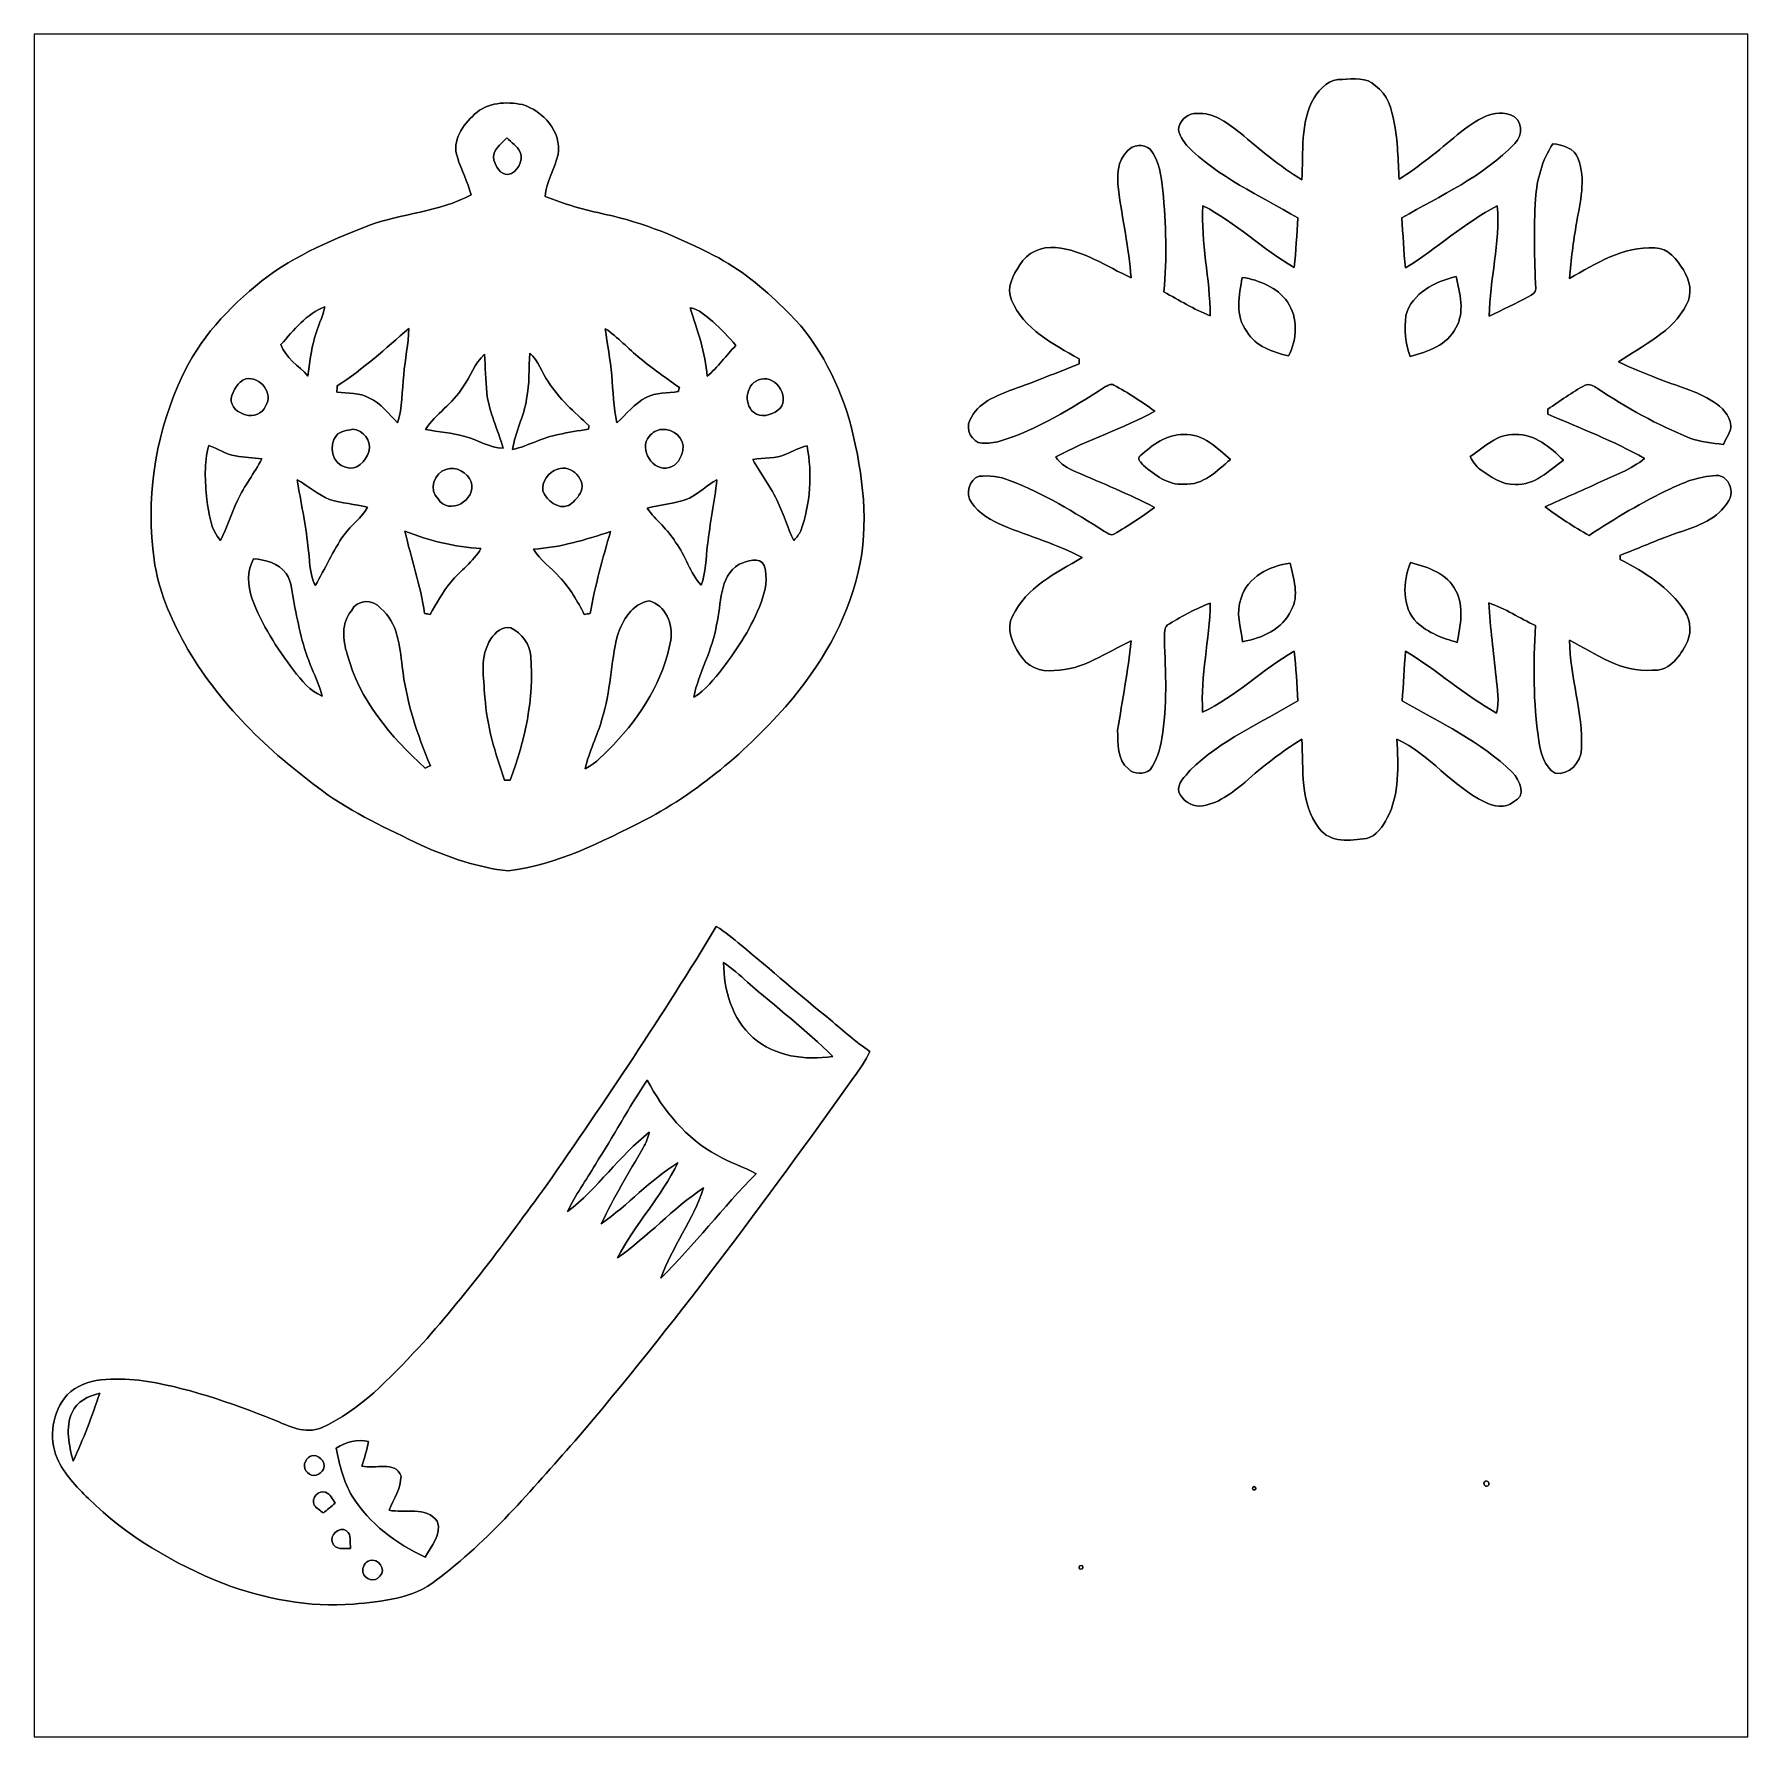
# Model space of a CAD drawing. Header units: centimetres. Extents: x -16.8 to 16.8, y -16.7 to 16.7.
import ezdxf

# ---------------------------------------------------------------- set-up
doc = ezdxf.new("R2010")
doc.units = ezdxf.units.CM
doc.header["$MEASUREMENT"] = 0
doc.layers.add('Layer 1', color=7, linetype='Continuous')

msp = doc.modelspace()

# ---------------------------------------------------------------- linework, layer by layer
at = {"layer": 'Layer 1', "color": 7}
for points, knots in [([(-16.77458, 16.66875), (-16.77458, 16.66875), (16.77458, 16.66875), (16.77458, 16.66875), (16.77458, 16.66875), (16.77458, 16.66875), (16.77458, -16.66875), (16.77458, -16.66875), (16.77458, -16.66875), (16.77458, -16.66875), (-16.77458, -16.66875), (-16.77458, -16.66875), (-16.77458, -16.66875), (-16.77458, -16.66875), (-16.77458, 16.66875), (-16.77458, 16.66875), (-16.77458, 16.66875), (-16.77458, 16.66875), (-16.77458, 16.66875), (-16.77458, 16.66875)], [0, 0, 0, 0, 0.16666667, 0.16666667, 0.16666667, 0.16666667, 0.33333333, 0.33333333, 0.33333333, 0.33333333, 0.5, 0.5, 0.5, 0.5, 0.66666667, 0.66666667, 0.66666667, 0.66666667, 1, 1, 1, 1]), ([(8.28252, 15.4245), (8.00347, 14.93908), (8.07932, 14.35417), (8.04439, 13.81936), (8.04439, 13.81936), (7.61118, 14.08395), (7.22066, 14.40991), (6.83719, 14.74047), (6.83719, 14.74047), (6.60471, 14.91121), (6.3567, 15.12429), (6.05014, 15.11476), (6.05014, 15.11476), (5.88786, 15.14228), (5.71994, 15.05832), (5.6575, 14.90698), (5.6575, 14.90698), (5.57706, 14.76234), (5.70054, 14.6117), (5.78379, 14.49705), (5.78379, 14.49705), (6.39868, 13.86946), (7.21854, 13.51597), (7.9629, 13.07253), (7.9629, 13.07253), (7.94914, 12.74833), (7.92868, 12.42413), (7.8934, 12.10169), (7.8934, 12.10169), (7.2704, 12.46293), (6.7504, 12.98363), (6.10764, 13.31172), (6.10764, 13.31172), (6.05825, 12.59029), (6.25157, 11.87909), (6.24769, 11.15801), (6.24769, 11.15801), (5.93019, 11.28007), (5.64127, 11.46422), (5.34211, 11.62332), (5.34211, 11.62332), (5.40985, 12.28407), (5.38445, 12.95118), (5.3213, 13.61122), (5.3213, 13.61122), (5.28426, 13.89027), (5.2645, 14.19648), (5.07118, 14.41979), (5.07118, 14.41979), (4.94877, 14.52421), (4.73357, 14.5094), (4.6295, 14.38487), (4.6295, 14.38487), (4.42666, 14.19542), (4.42313, 13.88921), (4.45382, 13.6331), (4.45382, 13.6331), (4.52437, 13.05454), (4.66055, 12.48481), (4.69971, 11.90202), (4.69971, 11.90202), (4.21711, 12.11862), (3.76484, 12.44671), (3.22263, 12.4908), (3.22263, 12.4908), (2.95346, 12.51656), (2.65465, 12.39943), (2.52554, 12.15178), (2.52554, 12.15178), (2.38936, 11.95599), (2.25107, 11.70093), (2.36044, 11.46069), (2.36044, 11.46069), (2.5968, 10.89695), (3.17712, 10.59603), (3.683, 10.31381), (3.683, 10.31381), (3.68371, 10.28876), (3.68582, 10.23867), (3.68688, 10.21397), (3.68688, 10.21397), (3.25191, 10.05029), (2.82646, 9.86084), (2.38443, 9.7155), (2.38443, 9.7155), (2.0641, 9.58603), (1.68839, 9.45691), (1.5434, 9.11049), (1.5434, 9.11049), (1.45486, 8.93445), (1.57727, 8.67586), (1.78188, 8.6614), (1.78188, 8.6614), (1.89865, 8.65646), (2.01754, 8.67234), (2.13148, 8.70091), (2.13148, 8.70091), (2.87196, 8.92845), (3.53201, 9.34579), (4.18183, 9.75677), (4.18183, 9.75677), (4.23651, 9.785), (4.30283, 9.84003), (4.36492, 9.79805), (4.36492, 9.79805), (4.64361, 9.64882), (4.9082, 9.47455), (5.16431, 9.28899), (5.16431, 9.28899), (4.54272, 8.94151), (3.85198, 8.73372), (3.2258, 8.39223), (3.2258, 8.39223), (3.31752, 8.24865), (3.46569, 8.16292), (3.62056, 8.09978), (3.62056, 8.09978), (4.13773, 7.87612), (4.6609, 7.66339), (5.16184, 7.4041), (5.16184, 7.4041), (4.90996, 7.21501), (4.64291, 7.04638), (4.37374, 6.8834), (4.37374, 6.8834), (4.30777, 6.84036), (4.23898, 6.89998), (4.18112, 6.92961), (4.18112, 6.92961), (3.59057, 7.31344), (2.98097, 7.67786), (2.32198, 7.93256), (2.32198, 7.93256), (2.1336, 8.00806), (1.92617, 8.03204), (1.72473, 8.01335), (1.72473, 8.01335), (1.524, 7.95055), (1.45521, 7.66586), (1.57374, 7.50147), (1.57374, 7.50147), (1.72544, 7.28098), (1.96638, 7.14622), (2.20733, 7.04356), (2.20733, 7.04356), (2.71745, 6.83401), (3.25579, 6.68373), (3.74227, 6.41985), (3.74227, 6.41985), (3.23109, 6.11787), (2.64372, 5.84059), (2.38196, 5.27403), (2.38196, 5.27403), (2.24367, 5.02849), (2.37561, 4.74169), (2.51919, 4.53143), (2.51919, 4.53143), (2.64619, 4.29648), (2.93088, 4.16666), (3.19334, 4.21323), (3.19334, 4.21323), (3.75638, 4.21358), (4.21146, 4.56424), (4.69971, 4.78931), (4.69971, 4.78931), (4.64432, 4.20158), (4.52684, 3.62232), (4.43794, 3.03989), (4.43794, 3.03989), (4.44147, 2.78236), (4.4263, 2.46521), (4.64714, 2.28388), (4.64714, 2.28388), (4.75615, 2.17487), (4.95335, 2.16923), (5.07118, 2.2666), (5.07118, 2.2666), (5.20771, 2.44228), (5.2645, 2.66453), (5.3026, 2.87973), (5.3026, 2.87973), (5.4162, 3.51896), (5.37563, 4.1723), (5.35411, 4.81718), (5.35411, 4.81718), (5.36328, 4.9216), (5.32977, 5.07683), (5.4543, 5.12621), (5.4543, 5.12621), (5.70865, 5.27967), (5.97182, 5.42396), (6.25122, 5.52732), (6.25122, 5.52732), (6.24134, 4.81365), (6.05402, 4.11057), (6.10235, 3.39513), (6.10235, 3.39513), (6.75464, 3.70311), (7.2704, 4.22663), (7.89093, 4.58929), (7.89093, 4.58929), (7.9308, 4.26614), (7.95055, 3.94088), (7.96361, 3.61527), (7.96361, 3.61527), (7.24994, 3.18347), (6.45689, 2.85256), (5.85717, 2.25637), (5.85717, 2.25637), (5.76051, 2.13289), (5.59576, 2.00201), (5.63633, 1.82774), (5.63633, 1.82774), (5.70477, 1.67252), (5.86881, 1.54834), (6.04308, 1.55399), (6.04308, 1.55399), (6.38916, 1.58574), (6.67738, 1.8094), (6.9342, 2.02636), (6.9342, 2.02636), (7.28133, 2.33504), (7.64928, 2.62184), (8.04404, 2.86738), (8.04404, 2.86738), (8.07826, 2.28565), (8.00206, 1.60902), (8.38447, 1.11689), (8.38447, 1.11689), (8.60143, 0.8255), (8.99477, 0.87595), (9.30839, 0.92251), (9.30839, 0.92251), (9.50912, 0.96485), (9.6266, 1.1557), (9.71691, 1.32292), (9.71691, 1.32292), (9.96597, 1.79458), (9.92893, 2.35232), (9.90671, 2.86667), (9.90671, 2.86667), (10.54841, 2.56469), (10.98338, 1.94769), (11.62085, 1.63513), (11.62085, 1.63513), (11.79548, 1.5554), (12.02796, 1.48978), (12.18706, 1.64112), (12.18706, 1.64112), (12.45482, 1.73955), (12.31018, 2.06975), (12.16554, 2.2165), (12.16554, 2.2165), (11.54465, 2.82187), (10.7502, 3.18876), (10.00619, 3.61456), (10.00619, 3.61456), (10.04006, 3.93947), (10.04252, 4.26685), (10.07639, 4.5914), (10.07639, 4.5914), (10.68776, 4.21499), (11.22786, 3.73133), (11.85333, 3.37749), (11.85333, 3.37749), (11.92071, 3.60645), (11.87168, 3.84881), (11.84769, 4.08023), (11.84769, 4.08023), (11.79654, 4.56389), (11.73551, 5.04684), (11.70481, 5.53191), (11.70481, 5.53191), (12.02831, 5.42713), (12.31194, 5.23134), (12.61886, 5.08811), (12.61886, 5.08811), (12.5797, 4.33952), (12.56877, 3.58387), (12.68377, 2.84057), (12.68377, 2.84057), (12.72046, 2.60174), (12.77973, 2.33468), (13.00339, 2.19781), (13.00339, 2.19781), (13.28244, 2.15336), (13.50821, 2.40877), (13.51844, 2.66912), (13.51844, 2.66912), (13.55231, 3.38984), (13.29655, 4.08376), (13.2842, 4.80342), (13.2842, 4.80342), (13.79467, 4.54025), (14.29526, 4.16525), (14.90416, 4.21675), (14.90416, 4.21675), (15.21636, 4.18183), (15.42591, 4.45347), (15.55327, 4.69865), (15.55327, 4.69865), (15.67991, 4.90255), (15.66933, 5.17878), (15.53845, 5.3781), (15.53845, 5.3781), (15.23859, 5.83847), (14.75811, 6.13904), (14.27727, 6.38175), (14.27727, 6.38175), (14.27621, 6.40256), (14.27374, 6.44384), (14.27268, 6.46465), (14.27268, 6.46465), (14.5602, 6.57578), (14.84383, 6.69572), (15.13064, 6.80896), (15.13064, 6.80896), (15.50211, 6.95254), (15.91451, 7.03756), (16.22178, 7.30885), (16.22178, 7.30885), (16.32691, 7.41645), (16.45003, 7.54239), (16.44826, 7.70431), (16.44826, 7.70431), (16.44191, 7.84366), (16.35725, 8.00347), (16.20979, 8.02711), (16.20979, 8.02711), (15.87676, 8.02993), (15.55856, 7.9121), (15.26258, 7.77064), (15.26258, 7.77064), (14.70907, 7.50429), (14.17637, 7.19526), (13.66696, 6.85236), (13.66696, 6.85236), (13.3731, 7.02804), (13.07924, 7.20549), (12.8083, 7.41574), (12.8083, 7.41574), (13.15226, 7.57696), (13.50327, 7.72231), (13.84829, 7.88176), (13.84829, 7.88176), (14.15838, 8.0264), (14.48964, 8.14105), (14.75528, 8.36401), (14.75528, 8.36401), (14.15027, 8.7055), (13.49798, 8.95562), (12.86016, 9.22831), (12.86016, 9.22831), (12.85981, 9.25336), (12.8591, 9.30381), (12.8591, 9.32921), (12.8591, 9.32921), (13.10428, 9.48231), (13.33324, 9.6647), (13.59217, 9.79487), (13.59217, 9.79487), (13.67367, 9.84038), (13.75586, 9.77512), (13.82571, 9.73667), (13.82571, 9.73667), (14.39898, 9.35637), (15.00258, 9.01735), (15.64252, 8.76229), (15.64252, 8.76229), (15.85101, 8.67869), (16.07679, 8.66634), (16.29692, 8.63494), (16.29692, 8.63494), (16.35054, 8.75665), (16.44227, 8.87166), (16.4465, 9.00959), (16.4465, 9.00959), (16.42322, 9.21103), (16.27187, 9.37189), (16.10254, 9.46961), (16.10254, 9.46961), (15.77269, 9.69645), (15.3737, 9.77759), (15.00964, 9.92928), (15.00964, 9.92928), (14.75352, 10.03406), (14.49317, 10.13001), (14.24552, 10.25384), (14.24552, 10.25384), (14.72071, 10.58333), (15.30562, 10.83239), (15.57514, 11.37708), (15.57514, 11.37708), (15.69896, 11.58769), (15.64076, 11.85686), (15.51446, 12.05265), (15.51446, 12.05265), (15.39487, 12.26044), (15.21813, 12.48375), (14.95425, 12.4841), (14.95425, 12.4841), (14.33548, 12.52432), (13.79926, 12.17648), (13.28314, 11.88791), (13.28314, 11.88791), (13.31383, 12.25021), (13.3604, 12.6111), (13.42178, 12.96917), (13.42178, 12.96917), (13.49622, 13.3798), (13.60805, 13.82677), (13.4553, 14.23141), (13.4553, 14.23141), (13.38368, 14.43743), (13.15191, 14.50516), (12.95717, 14.52316), (12.95717, 14.52316), (12.74939, 14.20248), (12.64532, 13.82677), (12.62133, 13.44754), (12.62133, 13.44754), (12.58182, 12.86087), (12.59593, 12.27173), (12.62521, 11.68506), (12.62521, 11.68506), (12.62486, 11.60639), (12.54548, 11.56899), (12.48763, 11.53513), (12.48763, 11.53513), (12.23327, 11.39931), (11.97575, 11.27019), (11.71363, 11.15095), (11.71363, 11.15095), (11.72104, 11.87309), (11.93553, 12.58464), (11.87097, 13.30819), (11.87097, 13.30819), (11.2268, 12.97411), (10.68917, 12.47528), (10.07533, 12.09393), (10.07533, 12.09393), (10.03194, 12.41848), (10.02912, 12.74692), (10.00054, 13.07289), (10.00054, 13.07289), (10.7636, 13.51315), (11.59581, 13.88181), (12.21176, 14.52809), (12.21176, 14.52809), (12.39097, 14.68473), (12.35851, 15.00858), (12.12991, 15.09395), (12.12991, 15.09395), (11.7288, 15.21531), (11.38202, 14.92673), (11.08675, 14.70131), (11.08675, 14.70131), (10.72374, 14.38981), (10.35226, 14.08536), (9.94727, 13.82889), (9.94727, 13.82889), (9.92646, 14.19825), (9.92717, 14.57149), (9.85238, 14.93555), (9.85238, 14.93555), (9.80264, 15.20084), (9.72361, 15.5), (9.48549, 15.66051), (9.48549, 15.66051), (9.31227, 15.83055), (9.05616, 15.79845), (8.83708, 15.7861), (8.83708, 15.7861), (8.59049, 15.80515), (8.40387, 15.61289), (8.28252, 15.4245), (8.28252, 15.4245), (8.28252, 15.4245), (8.28252, 15.4245), (8.28252, 15.4245)], [0, 0, 0, 0, 0.00826446, 0.00826446, 0.00826446, 0.00826446, 0.01652893, 0.01652893, 0.01652893, 0.01652893, 0.02479339, 0.02479339, 0.02479339, 0.02479339, 0.03305785, 0.03305785, 0.03305785, 0.03305785, 0.04132231, 0.04132231, 0.04132231, 0.04132231, 0.04958678, 0.04958678, 0.04958678, 0.04958678, 0.05785124, 0.05785124, 0.05785124, 0.05785124, 0.0661157, 0.0661157, 0.0661157, 0.0661157, 0.07438017, 0.07438017, 0.07438017, 0.07438017, 0.08264463, 0.08264463, 0.08264463, 0.08264463, 0.09090909, 0.09090909, 0.09090909, 0.09090909, 0.09917355, 0.09917355, 0.09917355, 0.09917355, 0.10743802, 0.10743802, 0.10743802, 0.10743802, 0.11570248, 0.11570248, 0.11570248, 0.11570248, 0.12396694, 0.12396694, 0.12396694, 0.12396694, 0.1322314, 0.1322314, 0.1322314, 0.1322314, 0.14049587, 0.14049587, 0.14049587, 0.14049587, 0.14876033, 0.14876033, 0.14876033, 0.14876033, 0.15702479, 0.15702479, 0.15702479, 0.15702479, 0.16528926, 0.16528926, 0.16528926, 0.16528926, 0.17355372, 0.17355372, 0.17355372, 0.17355372, 0.18181818, 0.18181818, 0.18181818, 0.18181818, 0.19008264, 0.19008264, 0.19008264, 0.19008264, 0.19834711, 0.19834711, 0.19834711, 0.19834711, 0.20661157, 0.20661157, 0.20661157, 0.20661157, 0.21487603, 0.21487603, 0.21487603, 0.21487603, 0.2231405, 0.2231405, 0.2231405, 0.2231405, 0.23140496, 0.23140496, 0.23140496, 0.23140496, 0.23966942, 0.23966942, 0.23966942, 0.23966942, 0.24793388, 0.24793388, 0.24793388, 0.24793388, 0.25619835, 0.25619835, 0.25619835, 0.25619835, 0.26446281, 0.26446281, 0.26446281, 0.26446281, 0.27272727, 0.27272727, 0.27272727, 0.27272727, 0.28099174, 0.28099174, 0.28099174, 0.28099174, 0.2892562, 0.2892562, 0.2892562, 0.2892562, 0.29752066, 0.29752066, 0.29752066, 0.29752066, 0.30578512, 0.30578512, 0.30578512, 0.30578512, 0.31404959, 0.31404959, 0.31404959, 0.31404959, 0.32231405, 0.32231405, 0.32231405, 0.32231405, 0.33057851, 0.33057851, 0.33057851, 0.33057851, 0.33884298, 0.33884298, 0.33884298, 0.33884298, 0.34710744, 0.34710744, 0.34710744, 0.34710744, 0.3553719, 0.3553719, 0.3553719, 0.3553719, 0.36363636, 0.36363636, 0.36363636, 0.36363636, 0.37190083, 0.37190083, 0.37190083, 0.37190083, 0.38016529, 0.38016529, 0.38016529, 0.38016529, 0.38842975, 0.38842975, 0.38842975, 0.38842975, 0.39669421, 0.39669421, 0.39669421, 0.39669421, 0.40495868, 0.40495868, 0.40495868, 0.40495868, 0.41322314, 0.41322314, 0.41322314, 0.41322314, 0.4214876, 0.4214876, 0.4214876, 0.4214876, 0.42975207, 0.42975207, 0.42975207, 0.42975207, 0.43801653, 0.43801653, 0.43801653, 0.43801653, 0.44628099, 0.44628099, 0.44628099, 0.44628099, 0.45454545, 0.45454545, 0.45454545, 0.45454545, 0.46280992, 0.46280992, 0.46280992, 0.46280992, 0.47107438, 0.47107438, 0.47107438, 0.47107438, 0.47933884, 0.47933884, 0.47933884, 0.47933884, 0.48760331, 0.48760331, 0.48760331, 0.48760331, 0.49586777, 0.49586777, 0.49586777, 0.49586777, 0.50413223, 0.50413223, 0.50413223, 0.50413223, 0.51239669, 0.51239669, 0.51239669, 0.51239669, 0.52066116, 0.52066116, 0.52066116, 0.52066116, 0.52892562, 0.52892562, 0.52892562, 0.52892562, 0.53719008, 0.53719008, 0.53719008, 0.53719008, 0.54545455, 0.54545455, 0.54545455, 0.54545455, 0.55371901, 0.55371901, 0.55371901, 0.55371901, 0.56198347, 0.56198347, 0.56198347, 0.56198347, 0.57024793, 0.57024793, 0.57024793, 0.57024793, 0.5785124, 0.5785124, 0.5785124, 0.5785124, 0.58677686, 0.58677686, 0.58677686, 0.58677686, 0.59504132, 0.59504132, 0.59504132, 0.59504132, 0.60330579, 0.60330579, 0.60330579, 0.60330579, 0.61157025, 0.61157025, 0.61157025, 0.61157025, 0.61983471, 0.61983471, 0.61983471, 0.61983471, 0.62809917, 0.62809917, 0.62809917, 0.62809917, 0.63636364, 0.63636364, 0.63636364, 0.63636364, 0.6446281, 0.6446281, 0.6446281, 0.6446281, 0.65289256, 0.65289256, 0.65289256, 0.65289256, 0.66115702, 0.66115702, 0.66115702, 0.66115702, 0.66942149, 0.66942149, 0.66942149, 0.66942149, 0.67768595, 0.67768595, 0.67768595, 0.67768595, 0.68595041, 0.68595041, 0.68595041, 0.68595041, 0.69421488, 0.69421488, 0.69421488, 0.69421488, 0.70247934, 0.70247934, 0.70247934, 0.70247934, 0.7107438, 0.7107438, 0.7107438, 0.7107438, 0.71900826, 0.71900826, 0.71900826, 0.71900826, 0.72727273, 0.72727273, 0.72727273, 0.72727273, 0.73553719, 0.73553719, 0.73553719, 0.73553719, 0.74380165, 0.74380165, 0.74380165, 0.74380165, 0.75206612, 0.75206612, 0.75206612, 0.75206612, 0.76033058, 0.76033058, 0.76033058, 0.76033058, 0.76859504, 0.76859504, 0.76859504, 0.76859504, 0.7768595, 0.7768595, 0.7768595, 0.7768595, 0.78512397, 0.78512397, 0.78512397, 0.78512397, 0.79338843, 0.79338843, 0.79338843, 0.79338843, 0.80165289, 0.80165289, 0.80165289, 0.80165289, 0.80991736, 0.80991736, 0.80991736, 0.80991736, 0.81818182, 0.81818182, 0.81818182, 0.81818182, 0.82644628, 0.82644628, 0.82644628, 0.82644628, 0.83471074, 0.83471074, 0.83471074, 0.83471074, 0.84297521, 0.84297521, 0.84297521, 0.84297521, 0.85123967, 0.85123967, 0.85123967, 0.85123967, 0.85950413, 0.85950413, 0.85950413, 0.85950413, 0.8677686, 0.8677686, 0.8677686, 0.8677686, 0.87603306, 0.87603306, 0.87603306, 0.87603306, 0.88429752, 0.88429752, 0.88429752, 0.88429752, 0.89256198, 0.89256198, 0.89256198, 0.89256198, 0.90082645, 0.90082645, 0.90082645, 0.90082645, 0.90909091, 0.90909091, 0.90909091, 0.90909091, 0.91735537, 0.91735537, 0.91735537, 0.91735537, 0.92561983, 0.92561983, 0.92561983, 0.92561983, 0.9338843, 0.9338843, 0.9338843, 0.9338843, 0.94214876, 0.94214876, 0.94214876, 0.94214876, 0.95041322, 0.95041322, 0.95041322, 0.95041322, 0.95867769, 0.95867769, 0.95867769, 0.95867769, 0.96694215, 0.96694215, 0.96694215, 0.96694215, 0.97520661, 0.97520661, 0.97520661, 0.97520661, 0.98347107, 0.98347107, 0.98347107, 0.98347107, 1, 1, 1, 1]), ([(-8.15234, 15.10136), (-8.37988, 14.89428), (-8.60707, 14.58489), (-8.48995, 14.25998), (-8.48995, 14.25998), (-8.41093, 14.01163), (-8.29204, 13.77738), (-8.22184, 13.5255), (-8.22184, 13.5255), (-8.84873, 13.18401), (-9.58356, 13.16637), (-10.24431, 12.91872), (-10.24431, 12.91872), (-11.02043, 12.61533), (-11.79971, 12.28161), (-12.44353, 11.73833), (-12.44353, 11.73833), (-13.08241, 11.21269), (-13.63945, 10.56675), (-13.9573, 9.79593), (-13.9573, 9.79593), (-14.41873, 8.73019), (-14.59195, 7.53392), (-14.4272, 6.38246), (-14.4272, 6.38246), (-14.35029, 5.79614), (-14.10723, 5.24581), (-13.82854, 4.72969), (-13.82854, 4.72969), (-13.17554, 3.57046), (-12.19623, 2.63031), (-11.12908, 1.85244), (-11.12908, 1.85244), (-10.53747, 1.4097), (-9.85732, 1.11407), (-9.19833, 0.78881), (-9.19833, 0.78881), (-8.65717, 0.54892), (-8.08708, 0.35031), (-7.49653, 0.28504), (-7.49653, 0.28504), (-6.53415, 0.40287), (-5.66667, 0.85337), (-4.81401, 1.28341), (-4.81401, 1.28341), (-3.69746, 1.8736), (-2.72768, 2.71709), (-1.91382, 3.67771), (-1.91382, 3.67771), (-1.29011, 4.44429), (-0.78669, 5.33753), (-0.60184, 6.31719), (-0.60184, 6.31719), (-0.43039, 7.25558), (-0.57856, 8.21796), (-0.81598, 9.13095), (-0.81598, 9.13095), (-1.07244, 9.93704), (-1.46685, 10.72938), (-2.10009, 11.30547), (-2.10009, 11.30547), (-2.51072, 11.70411), (-2.95346, 12.07735), (-3.46639, 12.33805), (-3.46639, 12.33805), (-4.14055, 12.68483), (-4.84717, 12.98363), (-5.59153, 13.14132), (-5.59153, 13.14132), (-5.99264, 13.23093), (-6.39163, 13.33712), (-6.77228, 13.49375), (-6.77228, 13.49375), (-6.74335, 13.78303), (-6.58566, 14.03315), (-6.52004, 14.31149), (-6.52004, 14.31149), (-6.44313, 14.76304), (-6.81038, 15.16521), (-7.21819, 15.29115), (-7.21819, 15.29115), (-7.53286, 15.35747), (-7.90857, 15.33631), (-8.15234, 15.10136), (-8.15234, 15.10136), (-8.15234, 15.10136), (-8.15234, 15.10136), (-8.15234, 15.10136)], [0, 0, 0, 0, 0.04347826, 0.04347826, 0.04347826, 0.04347826, 0.08695652, 0.08695652, 0.08695652, 0.08695652, 0.13043478, 0.13043478, 0.13043478, 0.13043478, 0.17391304, 0.17391304, 0.17391304, 0.17391304, 0.2173913, 0.2173913, 0.2173913, 0.2173913, 0.26086957, 0.26086957, 0.26086957, 0.26086957, 0.30434783, 0.30434783, 0.30434783, 0.30434783, 0.34782609, 0.34782609, 0.34782609, 0.34782609, 0.39130435, 0.39130435, 0.39130435, 0.39130435, 0.43478261, 0.43478261, 0.43478261, 0.43478261, 0.47826087, 0.47826087, 0.47826087, 0.47826087, 0.52173913, 0.52173913, 0.52173913, 0.52173913, 0.56521739, 0.56521739, 0.56521739, 0.56521739, 0.60869565, 0.60869565, 0.60869565, 0.60869565, 0.65217391, 0.65217391, 0.65217391, 0.65217391, 0.69565217, 0.69565217, 0.69565217, 0.69565217, 0.73913043, 0.73913043, 0.73913043, 0.73913043, 0.7826087, 0.7826087, 0.7826087, 0.7826087, 0.82608696, 0.82608696, 0.82608696, 0.82608696, 0.86956522, 0.86956522, 0.86956522, 0.86956522, 0.91304348, 0.91304348, 0.91304348, 0.91304348, 1, 1, 1, 1]), ([(-7.5244, 14.64381), (-7.43268, 14.5542), (-7.32296, 14.47588), (-7.25876, 14.36264), (-7.25876, 14.36264), (-7.19455, 14.17849), (-7.31344, 13.96365), (-7.50006, 13.92167), (-7.50006, 13.92167), (-7.65387, 13.91532), (-7.73465, 14.08112), (-7.77699, 14.20424), (-7.77699, 14.20424), (-7.82038, 14.40356), (-7.63164, 14.51257), (-7.5244, 14.64381)], [0, 0, 0, 0, 0.2, 0.2, 0.2, 0.2, 0.4, 0.4, 0.4, 0.4, 0.6, 0.6, 0.6, 0.6, 1, 1, 1, 1]), ([(6.8774, 11.90872), (7.21254, 11.85404), (7.55721, 11.71257), (7.76111, 11.42894), (7.76111, 11.42894), (7.97278, 11.11956), (7.95514, 10.69481), (7.78475, 10.3699), (7.78475, 10.3699), (7.47748, 10.44787), (7.13352, 10.55405), (6.96912, 10.84933), (6.96912, 10.84933), (6.72606, 11.1506), (6.8139, 11.56264), (6.8774, 11.90872)], [0, 0, 0, 0, 0.2, 0.2, 0.2, 0.2, 0.4, 0.4, 0.4, 0.4, 0.6, 0.6, 0.6, 0.6, 1, 1, 1, 1]), ([(10.07992, 11.15977), (10.20233, 11.60604), (10.65354, 11.82194), (11.06734, 11.92636), (11.06734, 11.92636), (11.13543, 11.59898), (11.24267, 11.22998), (11.05923, 10.91988), (11.05923, 10.91988), (10.89272, 10.57734), (10.50643, 10.45175), (10.16564, 10.36073), (10.16564, 10.36073), (10.06898, 10.61367), (10.05064, 10.89307), (10.07992, 11.15977)], [0, 0, 0, 0, 0.2, 0.2, 0.2, 0.2, 0.4, 0.4, 0.4, 0.4, 0.6, 0.6, 0.6, 0.6, 1, 1, 1, 1]), ([(-11.944, 10.59498), (-11.69353, 10.87261), (-11.44552, 11.19752), (-11.08322, 11.33299), (-11.08322, 11.33299), (-11.13049, 11.12414), (-11.22962, 10.93223), (-11.28536, 10.72621), (-11.28536, 10.72621), (-11.35874, 10.48209), (-11.37638, 10.22703), (-11.4173, 9.9762), (-11.4173, 9.9762), (-11.59051, 10.17834), (-11.86356, 10.33145), (-11.944, 10.59498)], [0, 0, 0, 0, 0.2, 0.2, 0.2, 0.2, 0.4, 0.4, 0.4, 0.4, 0.6, 0.6, 0.6, 0.6, 1, 1, 1, 1]), ([(-3.93418, 11.31076), (-3.75708, 11.28324), (-3.62162, 11.15695), (-3.49109, 11.04336), (-3.49109, 11.04336), (-3.33199, 10.89413), (-3.17394, 10.74279), (-3.03565, 10.57381), (-3.03565, 10.57381), (-3.22968, 10.37872), (-3.38737, 10.14801), (-3.6001, 9.97162), (-3.6001, 9.97162), (-3.6382, 10.43552), (-3.78707, 10.87332), (-3.93418, 11.31076)], [0, 0, 0, 0, 0.2, 0.2, 0.2, 0.2, 0.4, 0.4, 0.4, 0.4, 0.6, 0.6, 0.6, 0.6, 1, 1, 1, 1]), ([(-10.84404, 9.78394), (-10.33745, 10.1092), (-9.89401, 10.51666), (-9.44033, 10.90895), (-9.44033, 10.90895), (-9.45021, 10.60379), (-9.51371, 10.30429), (-9.54158, 10.0009), (-9.54158, 10.0009), (-9.57651, 9.68622), (-9.56134, 9.36307), (-9.66047, 9.05827), (-9.66047, 9.05827), (-9.83227, 9.2329), (-9.98114, 9.44245), (-10.21256, 9.54334), (-10.21256, 9.54334), (-10.40448, 9.65588), (-10.6366, 9.63366), (-10.84827, 9.66117), (-10.84827, 9.66117), (-10.84686, 9.70245), (-10.84545, 9.74302), (-10.84404, 9.78394)], [0, 0, 0, 0, 0.14285714, 0.14285714, 0.14285714, 0.14285714, 0.28571429, 0.28571429, 0.28571429, 0.28571429, 0.42857143, 0.42857143, 0.42857143, 0.42857143, 0.57142857, 0.57142857, 0.57142857, 0.57142857, 0.71428571, 0.71428571, 0.71428571, 0.71428571, 1, 1, 1, 1]), ([(-5.59329, 10.90295), (-5.34353, 10.73926), (-5.14773, 10.50996), (-4.9149, 10.3251), (-4.9149, 10.3251), (-4.66831, 10.11908), (-4.40337, 9.9381), (-4.14408, 9.74866), (-4.14408, 9.74866), (-4.14867, 9.72961), (-4.15749, 9.69222), (-4.16207, 9.67317), (-4.16207, 9.67317), (-4.37268, 9.64283), (-4.59952, 9.65694), (-4.7939, 9.55746), (-4.7939, 9.55746), (-5.01968, 9.43504), (-5.1816, 9.23219), (-5.36575, 9.05898), (-5.36575, 9.05898), (-5.43419, 9.36484), (-5.44371, 9.67881), (-5.46806, 9.98996), (-5.46806, 9.98996), (-5.49099, 10.29688), (-5.55837, 10.5978), (-5.59329, 10.90295)], [0, 0, 0, 0, 0.125, 0.125, 0.125, 0.125, 0.25, 0.25, 0.25, 0.25, 0.375, 0.375, 0.375, 0.375, 0.5, 0.5, 0.5, 0.5, 0.625, 0.625, 0.625, 0.625, 0.75, 0.75, 0.75, 0.75, 1, 1, 1, 1]), ([(-8.38482, 9.75783), (-8.23136, 9.96456), (-8.15516, 10.22738), (-7.95902, 10.40165), (-7.95902, 10.40165), (-7.9435, 10.15083), (-7.93503, 9.9), (-7.91316, 9.64953), (-7.91316, 9.64953), (-7.87153, 9.26959), (-7.69444, 8.92563), (-7.59248, 8.56086), (-7.59248, 8.56086), (-7.86271, 8.56791), (-8.09308, 8.72596), (-8.34743, 8.79546), (-8.34743, 8.79546), (-8.59966, 8.86178), (-8.86001, 8.88718), (-9.11684, 8.92845), (-9.11684, 8.92845), (-8.91223, 9.23925), (-8.57603, 9.4361), (-8.38482, 9.75783)], [0, 0, 0, 0, 0.14285714, 0.14285714, 0.14285714, 0.14285714, 0.28571429, 0.28571429, 0.28571429, 0.28571429, 0.42857143, 0.42857143, 0.42857143, 0.42857143, 0.57142857, 0.57142857, 0.57142857, 0.57142857, 0.71428571, 0.71428571, 0.71428571, 0.71428571, 1, 1, 1, 1]), ([(-7.06861, 10.42423), (-6.9028, 10.27112), (-6.83966, 10.04641), (-6.71054, 9.86649), (-6.71054, 9.86649), (-6.50522, 9.52782), (-6.1976, 9.27171), (-5.9115, 9.0043), (-5.9115, 9.0043), (-5.91503, 8.98666), (-5.92208, 8.95068), (-5.92596, 8.93304), (-5.92596, 8.93304), (-6.1214, 8.90799), (-6.31578, 8.87377), (-6.50804, 8.83073), (-6.50804, 8.83073), (-6.82166, 8.77535), (-7.10036, 8.61095), (-7.40833, 8.53652), (-7.40833, 8.53652), (-7.36247, 8.87977), (-7.18326, 9.18704), (-7.13387, 9.52959), (-7.13387, 9.52959), (-7.07002, 9.82416), (-7.10036, 10.12649), (-7.06861, 10.42423)], [0, 0, 0, 0, 0.125, 0.125, 0.125, 0.125, 0.25, 0.25, 0.25, 0.25, 0.375, 0.375, 0.375, 0.375, 0.5, 0.5, 0.5, 0.5, 0.625, 0.625, 0.625, 0.625, 0.75, 0.75, 0.75, 0.75, 1, 1, 1, 1]), ([(-12.63438, 9.9187), (-12.35534, 9.97867), (-12.08017, 9.63542), (-12.24527, 9.38847), (-12.24527, 9.38847), (-12.37403, 9.06251), (-12.93142, 9.20574), (-12.9226, 9.53946), (-12.9226, 9.53946), (-12.8838, 9.69222), (-12.79172, 9.86614), (-12.63438, 9.9187)], [0, 0, 0, 0, 0.25, 0.25, 0.25, 0.25, 0.5, 0.5, 0.5, 0.5, 1, 1, 1, 1]), ([(-2.54318, 9.91341), (-2.23943, 10.00407), (-1.94557, 9.5063), (-2.21298, 9.30487), (-2.21298, 9.30487), (-2.34774, 9.20962), (-2.55129, 9.14929), (-2.69205, 9.26747), (-2.69205, 9.26747), (-2.90618, 9.44633), (-2.8321, 9.86226), (-2.54318, 9.91341)], [0, 0, 0, 0, 0.25, 0.25, 0.25, 0.25, 0.5, 0.5, 0.5, 0.5, 1, 1, 1, 1]), ([(-10.54241, 8.93339), (-10.33004, 8.92563), (-10.16071, 8.70691), (-10.2235, 8.49524), (-10.2235, 8.49524), (-10.2803, 8.31427), (-10.46939, 8.10401), (-10.67753, 8.19115), (-10.67753, 8.19115), (-10.94176, 8.25006), (-11.02219, 8.61589), (-10.85779, 8.81133), (-10.85779, 8.81133), (-10.78548, 8.90587), (-10.64966, 8.91081), (-10.54241, 8.93339)], [0, 0, 0, 0, 0.2, 0.2, 0.2, 0.2, 0.4, 0.4, 0.4, 0.4, 0.6, 0.6, 0.6, 0.6, 1, 1, 1, 1]), ([(-4.48592, 8.93127), (-4.26649, 8.94927), (-4.02696, 8.75912), (-4.07423, 8.51958), (-4.07423, 8.51958), (-4.10492, 8.38094), (-4.18818, 8.21372), (-4.34375, 8.18691), (-4.34375, 8.18691), (-4.65843, 8.08496), (-4.94594, 8.54569), (-4.73675, 8.79404), (-4.73675, 8.79404), (-4.67431, 8.8713), (-4.58611, 8.92492), (-4.48592, 8.93127)], [0, 0, 0, 0, 0.2, 0.2, 0.2, 0.2, 0.4, 0.4, 0.4, 0.4, 0.6, 0.6, 0.6, 0.6, 1, 1, 1, 1]), ([(4.88139, 8.41622), (5.11845, 8.62365), (5.39715, 8.84484), (5.73264, 8.82932), (5.73264, 8.82932), (6.10552, 8.8586), (6.38634, 8.56439), (6.64633, 8.3439), (6.64633, 8.3439), (6.38775, 8.11812), (6.10799, 7.83131), (5.73264, 7.85848), (5.73264, 7.85848), (5.42219, 7.83661), (5.16819, 8.04016), (4.94347, 8.22572), (4.94347, 8.22572), (4.90008, 8.2744), (4.79742, 8.36154), (4.88139, 8.41622)], [0, 0, 0, 0, 0.16666667, 0.16666667, 0.16666667, 0.16666667, 0.33333333, 0.33333333, 0.33333333, 0.33333333, 0.5, 0.5, 0.5, 0.5, 0.66666667, 0.66666667, 0.66666667, 0.66666667, 1, 1, 1, 1]), ([(11.34039, 8.39893), (11.61062, 8.57885), (11.87062, 8.85261), (12.22375, 8.83003), (12.22375, 8.83003), (12.60122, 8.84661), (12.91026, 8.5785), (13.16567, 8.32944), (13.16567, 8.32944), (12.88521, 8.12518), (12.60122, 7.82955), (12.2234, 7.85495), (12.2234, 7.85495), (11.96058, 7.83766), (11.73833, 8.00594), (11.53513, 8.1474), (11.53513, 8.1474), (11.44658, 8.20984), (11.39049, 8.30509), (11.34039, 8.39893)], [0, 0, 0, 0, 0.16666667, 0.16666667, 0.16666667, 0.16666667, 0.33333333, 0.33333333, 0.33333333, 0.33333333, 0.5, 0.5, 0.5, 0.5, 0.66666667, 0.66666667, 0.66666667, 0.66666667, 1, 1, 1, 1]), ([(-13.35899, 8.61413), (-13.18119, 8.55451), (-13.02068, 8.44621), (-12.83441, 8.41128), (-12.83441, 8.41128), (-12.66331, 8.38623), (-12.49045, 8.37353), (-12.31865, 8.35307), (-12.31865, 8.35307), (-12.46329, 8.07332), (-12.66543, 7.82602), (-12.79384, 7.5371), (-12.79384, 7.5371), (-12.92013, 7.2838), (-12.99704, 7.00899), (-13.12721, 6.75746), (-13.12721, 6.75746), (-13.33006, 6.97089), (-13.34841, 7.28521), (-13.39744, 7.56144), (-13.39744, 7.56144), (-13.42708, 7.91069), (-13.45741, 8.27264), (-13.35899, 8.61413)], [0, 0, 0, 0, 0.14285714, 0.14285714, 0.14285714, 0.14285714, 0.28571429, 0.28571429, 0.28571429, 0.28571429, 0.42857143, 0.42857143, 0.42857143, 0.42857143, 0.57142857, 0.57142857, 0.57142857, 0.57142857, 0.71428571, 0.71428571, 0.71428571, 0.71428571, 1, 1, 1, 1]), ([(-2.05846, 8.44515), (-1.92299, 8.50653), (-1.78823, 8.57003), (-1.64465, 8.61166), (-1.64465, 8.61166), (-1.53705, 8.05709), (-1.58186, 7.47995), (-1.7653, 6.94655), (-1.7653, 6.94655), (-1.7967, 6.87388), (-1.85244, 6.81637), (-1.90359, 6.75746), (-1.90359, 6.75746), (-2.02142, 6.99699), (-2.09197, 7.25558), (-2.20874, 7.49512), (-2.20874, 7.49512), (-2.34244, 7.79674), (-2.55058, 8.05603), (-2.70757, 8.34461), (-2.70757, 8.34461), (-2.49238, 8.37565), (-2.26131, 8.35272), (-2.05846, 8.44515)], [0, 0, 0, 0, 0.14285714, 0.14285714, 0.14285714, 0.14285714, 0.28571429, 0.28571429, 0.28571429, 0.28571429, 0.42857143, 0.42857143, 0.42857143, 0.42857143, 0.57142857, 0.57142857, 0.57142857, 0.57142857, 0.71428571, 0.71428571, 0.71428571, 0.71428571, 1, 1, 1, 1]), ([(-8.71396, 8.14881), (-8.51359, 8.21902), (-8.29769, 8.08461), (-8.21866, 7.90293), (-8.21866, 7.90293), (-8.10472, 7.55297), (-8.66034, 7.22701), (-8.86778, 7.57202), (-8.86778, 7.57202), (-9.06286, 7.74382), (-8.94433, 8.07755), (-8.71396, 8.14881)], [0, 0, 0, 0, 0.25, 0.25, 0.25, 0.25, 0.5, 0.5, 0.5, 0.5, 1, 1, 1, 1]), ([(-6.52851, 8.15093), (-6.26039, 8.2677), (-5.9376, 7.92162), (-6.08683, 7.67397), (-6.08683, 7.67397), (-6.14856, 7.58507), (-6.21771, 7.49371), (-6.31331, 7.43832), (-6.31331, 7.43832), (-6.52851, 7.36036), (-6.73347, 7.53604), (-6.81496, 7.71984), (-6.81496, 7.71984), (-6.85094, 7.90646), (-6.70489, 8.09837), (-6.52851, 8.15093)], [0, 0, 0, 0, 0.2, 0.2, 0.2, 0.2, 0.4, 0.4, 0.4, 0.4, 0.6, 0.6, 0.6, 0.6, 1, 1, 1, 1]), ([(-11.62438, 7.9442), (-11.41095, 7.82285), (-11.22363, 7.65281), (-10.99361, 7.56144), (-10.99361, 7.56144), (-10.75196, 7.487), (-10.49831, 7.46196), (-10.25102, 7.41045), (-10.25102, 7.41045), (-10.36108, 7.19526), (-10.57099, 7.05944), (-10.70892, 6.8647), (-10.70892, 6.8647), (-10.93153, 6.55496), (-11.07793, 6.19972), (-11.27478, 5.8741), (-11.27478, 5.8741), (-11.39613, 6.11329), (-11.37779, 6.39127), (-11.41695, 6.64986), (-11.41695, 6.64986), (-11.45893, 7.08554), (-11.56088, 7.51205), (-11.62438, 7.9442)], [0, 0, 0, 0, 0.14285714, 0.14285714, 0.14285714, 0.14285714, 0.28571429, 0.28571429, 0.28571429, 0.28571429, 0.42857143, 0.42857143, 0.42857143, 0.42857143, 0.57142857, 0.57142857, 0.57142857, 0.57142857, 0.71428571, 0.71428571, 0.71428571, 0.71428571, 1, 1, 1, 1]), ([(-3.94829, 7.58543), (-3.75885, 7.68879), (-3.59798, 7.83731), (-3.41101, 7.94526), (-3.41101, 7.94526), (-3.4484, 7.51664), (-3.54824, 7.09683), (-3.59163, 6.66891), (-3.59163, 6.66891), (-3.62761, 6.40609), (-3.62197, 6.13057), (-3.71863, 5.87939), (-3.71863, 5.87939), (-3.94194, 6.12316), (-4.01743, 6.45901), (-4.21887, 6.71865), (-4.21887, 6.71865), (-4.3621, 6.97724), (-4.61328, 7.14551), (-4.77344, 7.38964), (-4.77344, 7.38964), (-4.50039, 7.46196), (-4.20899, 7.46972), (-3.94829, 7.58543)], [0, 0, 0, 0, 0.14285714, 0.14285714, 0.14285714, 0.14285714, 0.28571429, 0.28571429, 0.28571429, 0.28571429, 0.42857143, 0.42857143, 0.42857143, 0.42857143, 0.57142857, 0.57142857, 0.57142857, 0.57142857, 0.71428571, 0.71428571, 0.71428571, 0.71428571, 1, 1, 1, 1]), ([(-9.51618, 6.94055), (-9.04381, 6.74088), (-8.53863, 6.63751), (-8.02852, 6.59589), (-8.02852, 6.59589), (-8.18339, 6.34048), (-8.42821, 6.16303), (-8.62083, 5.94007), (-8.62083, 5.94007), (-8.77923, 5.7464), (-8.89811, 5.52485), (-9.02053, 5.30754), (-9.02053, 5.30754), (-9.05757, 5.31354), (-9.09461, 5.31954), (-9.1313, 5.32553), (-9.1313, 5.32553), (-9.20679, 5.87657), (-9.40012, 6.39939), (-9.51618, 6.94055)], [0, 0, 0, 0, 0.16666667, 0.16666667, 0.16666667, 0.16666667, 0.33333333, 0.33333333, 0.33333333, 0.33333333, 0.5, 0.5, 0.5, 0.5, 0.66666667, 0.66666667, 0.66666667, 0.66666667, 1, 1, 1, 1]), ([(-7.00264, 6.58777), (-6.48088, 6.61776), (-5.98135, 6.76804), (-5.48887, 6.93208), (-5.48887, 6.93208), (-5.64938, 6.40327), (-5.79085, 5.86881), (-5.89315, 5.32553), (-5.89315, 5.32553), (-5.93055, 5.31954), (-5.96759, 5.31354), (-6.00463, 5.30719), (-6.00463, 5.30719), (-6.14116, 5.56507), (-6.28262, 5.82542), (-6.48794, 6.03603), (-6.48794, 6.03603), (-6.65057, 6.22829), (-6.87423, 6.36658), (-7.00264, 6.58777)], [0, 0, 0, 0, 0.16666667, 0.16666667, 0.16666667, 0.16666667, 0.33333333, 0.33333333, 0.33333333, 0.33333333, 0.5, 0.5, 0.5, 0.5, 0.66666667, 0.66666667, 0.66666667, 0.66666667, 1, 1, 1, 1]), ([(-12.47987, 6.39657), (-12.24386, 6.38175), (-11.99444, 6.30943), (-11.84522, 6.11258), (-11.84522, 6.11258), (-11.72528, 5.94113), (-11.7288, 5.71994), (-11.68576, 5.52274), (-11.68576, 5.52274), (-11.60286, 5.09164), (-11.51431, 4.65667), (-11.34004, 4.25168), (-11.34004, 4.25168), (-11.26596, 4.07282), (-11.18023, 3.89678), (-11.13719, 3.70699), (-11.13719, 3.70699), (-11.37426, 3.81), (-11.54254, 4.01426), (-11.69705, 4.21358), (-11.69705, 4.21358), (-12.02478, 4.64714), (-12.32182, 5.1121), (-12.51232, 5.62328), (-12.51232, 5.62328), (-12.59769, 5.87269), (-12.61286, 6.16162), (-12.47987, 6.39657)], [0, 0, 0, 0, 0.125, 0.125, 0.125, 0.125, 0.25, 0.25, 0.25, 0.25, 0.375, 0.375, 0.375, 0.375, 0.5, 0.5, 0.5, 0.5, 0.625, 0.625, 0.625, 0.625, 0.75, 0.75, 0.75, 0.75, 1, 1, 1, 1]), ([(-2.97462, 6.28968), (-2.82716, 6.35317), (-2.57034, 6.45442), (-2.48461, 6.26392), (-2.48461, 6.26392), (-2.40383, 6.02897), (-2.45921, 5.76933), (-2.54282, 5.5432), (-2.54282, 5.5432), (-2.71851, 5.07259), (-2.99544, 4.6482), (-3.29671, 4.24956), (-3.29671, 4.24956), (-3.46675, 4.04636), (-3.62938, 3.82341), (-3.86292, 3.68829), (-3.86292, 3.68829), (-3.76379, 4.17724), (-3.48827, 4.61116), (-3.41665, 5.10928), (-3.41665, 5.10928), (-3.30835, 5.50721), (-3.38243, 6.04732), (-2.97462, 6.28968)], [0, 0, 0, 0, 0.14285714, 0.14285714, 0.14285714, 0.14285714, 0.28571429, 0.28571429, 0.28571429, 0.28571429, 0.42857143, 0.42857143, 0.42857143, 0.42857143, 0.57142857, 0.57142857, 0.57142857, 0.57142857, 0.71428571, 0.71428571, 0.71428571, 0.71428571, 1, 1, 1, 1]), ([(6.858, 5.62786), (6.97865, 6.04449), (7.41398, 6.25898), (7.81614, 6.31261), (7.81614, 6.31261), (7.88176, 6.01098), (7.99712, 5.68537), (7.83766, 5.3908), (7.83766, 5.3908), (7.66657, 5.01826), (7.26299, 4.84258), (6.88234, 4.77449), (6.88234, 4.77449), (6.84918, 5.05636), (6.74405, 5.34882), (6.858, 5.62786)], [0, 0, 0, 0, 0.2, 0.2, 0.2, 0.2, 0.4, 0.4, 0.4, 0.4, 0.6, 0.6, 0.6, 0.6, 1, 1, 1, 1]), ([(10.17164, 6.32354), (10.51101, 6.23746), (10.89448, 6.10482), (11.06135, 5.76968), (11.06135, 5.76968), (11.23139, 5.45888), (11.14178, 5.09164), (11.08781, 4.76144), (11.08781, 4.76144), (10.80382, 4.83588), (10.51807, 4.94736), (10.29864, 5.14773), (10.29864, 5.14773), (9.99384, 5.45888), (10.02171, 5.94466), (10.17164, 6.32354)], [0, 0, 0, 0, 0.2, 0.2, 0.2, 0.2, 0.4, 0.4, 0.4, 0.4, 0.6, 0.6, 0.6, 0.6, 1, 1, 1, 1]), ([(-10.56499, 5.37951), (-10.46515, 5.60388), (-10.13107, 5.61834), (-9.99067, 5.42643), (-9.99067, 5.42643), (-9.6587, 5.14809), (-9.61778, 4.6923), (-9.5691, 4.29154), (-9.5691, 4.29154), (-9.49643, 3.61668), (-9.28229, 2.96651), (-9.01665, 2.34456), (-9.01665, 2.34456), (-9.05157, 2.3301), (-9.0865, 2.31528), (-9.12142, 2.30011), (-9.12142, 2.30011), (-9.79346, 2.90654), (-10.414, 3.63538), (-10.64648, 4.52967), (-10.64648, 4.52967), (-10.73856, 4.80589), (-10.76537, 5.14209), (-10.56499, 5.37951)], [0, 0, 0, 0, 0.14285714, 0.14285714, 0.14285714, 0.14285714, 0.28571429, 0.28571429, 0.28571429, 0.28571429, 0.42857143, 0.42857143, 0.42857143, 0.42857143, 0.57142857, 0.57142857, 0.57142857, 0.57142857, 0.71428571, 0.71428571, 0.71428571, 0.71428571, 1, 1, 1, 1]), ([(-4.73604, 5.57318), (-4.40972, 5.49487), (-4.26614, 5.10822), (-4.31024, 4.80448), (-4.31024, 4.80448), (-4.45311, 4.02131), (-4.88879, 3.3214), (-5.43631, 2.75519), (-5.43631, 2.75519), (-5.60529, 2.58198), (-5.77109, 2.39677), (-5.98805, 2.28318), (-5.98805, 2.28318), (-5.91855, 2.62114), (-5.74499, 2.92629), (-5.66103, 3.26037), (-5.66103, 3.26037), (-5.48111, 3.7906), (-5.49451, 4.35928), (-5.35552, 4.89797), (-5.35552, 4.89797), (-5.25639, 5.1883), (-5.06765, 5.52027), (-4.73604, 5.57318)], [0, 0, 0, 0, 0.14285714, 0.14285714, 0.14285714, 0.14285714, 0.28571429, 0.28571429, 0.28571429, 0.28571429, 0.42857143, 0.42857143, 0.42857143, 0.42857143, 0.57142857, 0.57142857, 0.57142857, 0.57142857, 0.71428571, 0.71428571, 0.71428571, 0.71428571, 1, 1, 1, 1]), ([(-7.83237, 4.83164), (-7.74912, 4.9597), (-7.60942, 5.08459), (-7.44185, 5.04613), (-7.44185, 5.04613), (-7.23477, 4.93571), (-7.06332, 4.72828), (-7.05344, 4.48451), (-7.05344, 4.48451), (-6.98747, 3.65936), (-7.16033, 2.83069), (-7.45772, 2.06304), (-7.45772, 2.06304), (-7.48524, 2.0634), (-7.54027, 2.06375), (-7.56779, 2.0641), (-7.56779, 2.0641), (-7.74982, 2.5908), (-7.91386, 3.12843), (-7.95126, 3.68794), (-7.95126, 3.68794), (-7.97631, 4.06859), (-8.05815, 4.49298), (-7.83237, 4.83164)], [0, 0, 0, 0, 0.14285714, 0.14285714, 0.14285714, 0.14285714, 0.28571429, 0.28571429, 0.28571429, 0.28571429, 0.42857143, 0.42857143, 0.42857143, 0.42857143, 0.57142857, 0.57142857, 0.57142857, 0.57142857, 0.71428571, 0.71428571, 0.71428571, 0.71428571, 1, 1, 1, 1]), ([(-3.42018, -0.8061), (-4.4704, -2.53541), (-5.59188, -4.22099), (-6.75181, -5.87869), (-6.75181, -5.87869), (-7.5438, -6.96948), (-8.34672, -8.05674), (-9.25301, -9.05616), (-9.25301, -9.05616), (-9.82133, -9.64636), (-10.38789, -10.27924), (-11.15131, -10.61896), (-11.15131, -10.61896), (-11.46422, -10.75126), (-11.79759, -10.5858), (-12.0837, -10.46233), (-12.0837, -10.46233), (-12.93883, -10.12472), (-13.81513, -9.81216), (-14.72953, -9.68516), (-14.72953, -9.68516), (-15.20437, -9.64988), (-15.75753, -9.61637), (-16.13288, -9.97197), (-16.13288, -9.97197), (-16.42145, -10.30534), (-16.50083, -10.80841), (-16.32867, -11.21269), (-16.32867, -11.21269), (-16.18756, -11.52102), (-15.95332, -11.77431), (-15.71061, -12.00644), (-15.71061, -12.00644), (-14.96483, -12.74586), (-14.0402, -13.28102), (-13.07077, -13.67084), (-13.07077, -13.67084), (-12.25832, -13.96682), (-11.39225, -14.14286), (-10.52407, -14.07125), (-10.52407, -14.07125), (-9.96668, -14.01868), (-9.35814, -13.96718), (-8.90446, -13.60346), (-8.90446, -13.60346), (-7.87118, -12.83547), (-7.04462, -11.83711), (-6.19231, -10.88214), (-6.19231, -10.88214), (-4.24462, -8.60601), (-2.47156, -6.18737), (-0.72566, -3.75497), (-0.72566, -3.75497), (-0.61383, -3.59128), (-0.4893, -3.43359), (-0.41381, -3.24873), (-0.41381, -3.24873), (-0.68827, -3.06529), (-0.9331, -2.84374), (-1.18569, -2.63278), (-1.18569, -2.63278), (-1.77306, -2.15053), (-2.35056, -1.65664), (-2.93511, -1.17087), (-2.93511, -1.17087), (-3.0921, -1.04281), (-3.24168, -0.90382), (-3.42018, -0.8061), (-3.42018, -0.8061), (-3.42018, -0.8061), (-3.42018, -0.8061), (-3.42018, -0.8061)], [0, 0, 0, 0, 0.05263158, 0.05263158, 0.05263158, 0.05263158, 0.10526316, 0.10526316, 0.10526316, 0.10526316, 0.15789474, 0.15789474, 0.15789474, 0.15789474, 0.21052632, 0.21052632, 0.21052632, 0.21052632, 0.26315789, 0.26315789, 0.26315789, 0.26315789, 0.31578947, 0.31578947, 0.31578947, 0.31578947, 0.36842105, 0.36842105, 0.36842105, 0.36842105, 0.42105263, 0.42105263, 0.42105263, 0.42105263, 0.47368421, 0.47368421, 0.47368421, 0.47368421, 0.52631579, 0.52631579, 0.52631579, 0.52631579, 0.57894737, 0.57894737, 0.57894737, 0.57894737, 0.63157895, 0.63157895, 0.63157895, 0.63157895, 0.68421053, 0.68421053, 0.68421053, 0.68421053, 0.73684211, 0.73684211, 0.73684211, 0.73684211, 0.78947368, 0.78947368, 0.78947368, 0.78947368, 0.84210526, 0.84210526, 0.84210526, 0.84210526, 0.89473684, 0.89473684, 0.89473684, 0.89473684, 1, 1, 1, 1]), ([(-3.27836, -1.51059), (-3.10586, -1.61678), (-2.9591, -1.75683), (-2.81023, -1.89301), (-2.81023, -1.89301), (-2.25425, -2.37772), (-1.66299, -2.82399), (-1.14053, -3.34645), (-1.14053, -3.34645), (-1.67922, -3.43041), (-2.27365, -3.3468), (-2.69699, -2.98027), (-2.69699, -2.98027), (-3.11291, -2.61796), (-3.27484, -2.04611), (-3.27836, -1.51059)], [0, 0, 0, 0, 0.2, 0.2, 0.2, 0.2, 0.4, 0.4, 0.4, 0.4, 0.6, 0.6, 0.6, 0.6, 1, 1, 1, 1]), ([(-5.78908, -5.46382), (-5.44054, -4.91878), (-5.13539, -4.34658), (-4.77238, -3.81106), (-4.77238, -3.81106), (-4.45629, -4.40761), (-4.01249, -4.959), (-3.40607, -5.27861), (-3.40607, -5.27861), (-3.16442, -5.42819), (-2.88749, -5.50439), (-2.64125, -5.64409), (-2.64125, -5.64409), (-3.28824, -6.30167), (-3.85057, -7.03897), (-4.50603, -7.68773), (-4.50603, -7.68773), (-4.28484, -7.07496), (-3.86927, -6.54473), (-3.67348, -5.92314), (-3.67348, -5.92314), (-4.27602, -6.32672), (-4.76215, -6.87917), (-5.35693, -7.29298), (-5.35693, -7.29298), (-5.01474, -6.63963), (-4.4958, -6.08965), (-4.17089, -5.42819), (-4.17089, -5.42819), (-4.71629, -5.76651), (-5.14773, -6.25475), (-5.67161, -6.6234), (-5.67161, -6.6234), (-5.43066, -6.11046), (-5.13821, -5.62363), (-4.84999, -5.13644), (-4.84999, -5.13644), (-4.79531, -5.0419), (-4.76003, -4.93818), (-4.73322, -4.83341), (-4.73322, -4.83341), (-5.32306, -5.2899), (-5.7404, -5.93302), (-6.33201, -6.38634), (-6.33201, -6.38634), (-6.18137, -6.06213), (-5.96935, -5.77144), (-5.78908, -5.46382)], [0, 0, 0, 0, 0.07692308, 0.07692308, 0.07692308, 0.07692308, 0.15384615, 0.15384615, 0.15384615, 0.15384615, 0.23076923, 0.23076923, 0.23076923, 0.23076923, 0.30769231, 0.30769231, 0.30769231, 0.30769231, 0.38461538, 0.38461538, 0.38461538, 0.38461538, 0.46153846, 0.46153846, 0.46153846, 0.46153846, 0.53846154, 0.53846154, 0.53846154, 0.53846154, 0.61538462, 0.61538462, 0.61538462, 0.61538462, 0.69230769, 0.69230769, 0.69230769, 0.69230769, 0.76923077, 0.76923077, 0.76923077, 0.76923077, 0.84615385, 0.84615385, 0.84615385, 0.84615385, 1, 1, 1, 1]), ([(-16.03446, -10.31804), (-15.95014, -10.09438), (-15.70567, -10.00301), (-15.49329, -9.94339), (-15.49329, -9.94339), (-15.64464, -10.39319), (-15.8115, -10.84051), (-16.01435, -11.26949), (-16.01435, -11.26949), (-16.0909, -10.96398), (-16.17169, -10.61649), (-16.03446, -10.31804)], [0, 0, 0, 0, 0.25, 0.25, 0.25, 0.25, 0.5, 0.5, 0.5, 0.5, 1, 1, 1, 1]), ([(-10.86062, -11.01725), (-10.67082, -10.89342), (-10.45069, -10.8391), (-10.22809, -10.89025), (-10.22809, -10.89025), (-10.2616, -11.05147), (-10.30746, -11.21057), (-10.35861, -11.36756), (-10.35861, -11.36756), (-10.10461, -11.43635), (-9.70986, -11.25432), (-9.59238, -11.56335), (-9.59238, -11.56335), (-9.59944, -11.80571), (-9.73455, -12.01667), (-9.82804, -12.23363), (-9.82804, -12.23363), (-9.52994, -12.29042), (-9.09602, -12.15566), (-8.88612, -12.44917), (-8.88612, -12.44917), (-8.78134, -12.70282), (-9.01136, -12.93989), (-9.12248, -13.15473), (-9.12248, -13.15473), (-9.68834, -12.88521), (-10.21574, -12.4968), (-10.54841, -11.9574), (-10.54841, -11.9574), (-10.72586, -11.67201), (-10.79782, -11.34251), (-10.86062, -11.01725)], [0, 0, 0, 0, 0.11111111, 0.11111111, 0.11111111, 0.11111111, 0.22222222, 0.22222222, 0.22222222, 0.22222222, 0.33333333, 0.33333333, 0.33333333, 0.33333333, 0.44444444, 0.44444444, 0.44444444, 0.44444444, 0.55555556, 0.55555556, 0.55555556, 0.55555556, 0.66666667, 0.66666667, 0.66666667, 0.66666667, 0.77777778, 0.77777778, 0.77777778, 0.77777778, 1, 1, 1, 1]), ([(-11.36438, -11.17706), (-11.22539, -11.11779), (-11.04371, -11.2836), (-11.11391, -11.42612), (-11.11391, -11.42612), (-11.15942, -11.54359), (-11.33793, -11.60498), (-11.42471, -11.49597), (-11.42471, -11.49597), (-11.53619, -11.40883), (-11.48433, -11.22821), (-11.36438, -11.17706)], [0, 0, 0, 0, 0.25, 0.25, 0.25, 0.25, 0.5, 0.5, 0.5, 0.5, 1, 1, 1, 1]), ([(11.63038, -11.67059), (11.57781, -11.70552), (11.63637, -11.79477), (11.68823, -11.75385), (11.68823, -11.75385), (11.74009, -11.71822), (11.68153, -11.62897), (11.63038, -11.67059), (11.63038, -11.67059), (11.63038, -11.67059), (11.63038, -11.67059), (11.63038, -11.67059)], [0, 0, 0, 0, 0.25, 0.25, 0.25, 0.25, 0.5, 0.5, 0.5, 0.5, 1, 1, 1, 1]), ([(-11.29489, -12.13485), (-11.36015, -11.99938), (-11.2074, -11.82617), (-11.07017, -11.88014), (-11.07017, -11.88014), (-10.97527, -11.91577), (-10.93223, -12.01385), (-10.8839, -12.09499), (-10.8839, -12.09499), (-10.94176, -12.14296), (-11.05676, -12.23857), (-11.11462, -12.28654), (-11.11462, -12.28654), (-11.17741, -12.23927), (-11.24268, -12.19412), (-11.29489, -12.13485)], [0, 0, 0, 0, 0.2, 0.2, 0.2, 0.2, 0.4, 0.4, 0.4, 0.4, 0.6, 0.6, 0.6, 0.6, 1, 1, 1, 1]), ([(7.11341, -11.76902), (7.06649, -11.79301), (7.06614, -11.81664), (7.11235, -11.84063), (7.11235, -11.84063), (7.15857, -11.81629), (7.15892, -11.7923), (7.11341, -11.76902), (7.11341, -11.76902), (7.11341, -11.76902), (7.11341, -11.76902), (7.11341, -11.76902)], [0, 0, 0, 0, 0.25, 0.25, 0.25, 0.25, 0.5, 0.5, 0.5, 0.5, 1, 1, 1, 1]), ([(-10.9347, -12.87216), (-11.01019, -12.72046), (-10.79712, -12.54407), (-10.66024, -12.63615), (-10.66024, -12.63615), (-10.55194, -12.71376), (-10.60062, -12.86545), (-10.58157, -12.98116), (-10.58157, -12.98116), (-10.70116, -12.97764), (-10.88143, -13.01679), (-10.9347, -12.87216)], [0, 0, 0, 0, 0.25, 0.25, 0.25, 0.25, 0.5, 0.5, 0.5, 0.5, 1, 1, 1, 1]), ([(-10.20198, -13.22035), (-10.04253, -13.15755), (-9.87531, -13.3985), (-10.00689, -13.52374), (-10.00689, -13.52374), (-10.09333, -13.6592), (-10.30993, -13.59429), (-10.34203, -13.44859), (-10.34203, -13.44859), (-10.35473, -13.35334), (-10.29935, -13.24575), (-10.20198, -13.22035)], [0, 0, 0, 0, 0.25, 0.25, 0.25, 0.25, 0.5, 0.5, 0.5, 0.5, 1, 1, 1, 1]), ([(3.69252, -13.32336), (3.67383, -13.38051), (3.69358, -13.39991), (3.75109, -13.38192), (3.75109, -13.38192), (3.76908, -13.32406), (3.74967, -13.30466), (3.69252, -13.32336)], [0, 0, 0, 0, 0.33333333, 0.33333333, 0.33333333, 0.33333333, 1, 1, 1, 1])]:
    msp.add_open_spline(points, degree=3, knots=knots, dxfattribs=at)
at = {"layer": 'Layer 1', "color": 252}
for points, knots in [([(8.28252, 15.4245), (8.40387, 15.61289), (8.59049, 15.80515), (8.83708, 15.7861), (8.83708, 15.7861), (9.05616, 15.79845), (9.31227, 15.83055), (9.48549, 15.66051), (9.48549, 15.66051), (9.72361, 15.5), (9.80264, 15.20084), (9.85238, 14.93555), (9.85238, 14.93555), (9.92717, 14.57149), (9.92646, 14.19825), (9.94727, 13.82889), (9.94727, 13.82889), (10.35226, 14.08536), (10.72374, 14.38981), (11.08675, 14.70131), (11.08675, 14.70131), (11.38202, 14.92673), (11.7288, 15.21531), (12.12991, 15.09395), (12.12991, 15.09395), (12.35851, 15.00858), (12.39097, 14.68473), (12.21176, 14.52809), (12.21176, 14.52809), (11.59581, 13.88181), (10.7636, 13.51315), (10.00054, 13.07289), (10.00054, 13.07289), (10.02912, 12.74692), (10.03194, 12.41848), (10.07533, 12.09393), (10.07533, 12.09393), (10.68917, 12.47528), (11.2268, 12.97411), (11.87097, 13.30819), (11.87097, 13.30819), (11.93553, 12.58464), (11.72104, 11.87309), (11.71363, 11.15095), (11.71363, 11.15095), (11.97575, 11.27019), (12.23327, 11.39931), (12.48763, 11.53513), (12.48763, 11.53513), (12.54548, 11.56899), (12.62486, 11.60639), (12.62521, 11.68506), (12.62521, 11.68506), (12.59593, 12.27173), (12.58182, 12.86087), (12.62133, 13.44754), (12.62133, 13.44754), (12.64532, 13.82677), (12.74939, 14.20248), (12.95717, 14.52316), (12.95717, 14.52316), (13.15191, 14.50516), (13.38368, 14.43743), (13.4553, 14.23141), (13.4553, 14.23141), (13.60805, 13.82677), (13.49622, 13.3798), (13.42178, 12.96917), (13.42178, 12.96917), (13.3604, 12.6111), (13.31383, 12.25021), (13.28314, 11.88791), (13.28314, 11.88791), (13.79926, 12.17648), (14.33548, 12.52432), (14.95425, 12.4841), (14.95425, 12.4841), (15.21813, 12.48375), (15.39487, 12.26044), (15.51446, 12.05265), (15.51446, 12.05265), (15.64076, 11.85686), (15.69896, 11.58769), (15.57514, 11.37708), (15.57514, 11.37708), (15.30562, 10.83239), (14.72071, 10.58333), (14.24552, 10.25384), (14.24552, 10.25384), (14.49317, 10.13001), (14.75352, 10.03406), (15.00964, 9.92928), (15.00964, 9.92928), (15.3737, 9.77759), (15.77269, 9.69645), (16.10254, 9.46961), (16.10254, 9.46961), (16.27187, 9.37189), (16.42322, 9.21103), (16.4465, 9.00959), (16.4465, 9.00959), (16.44227, 8.87166), (16.35054, 8.75665), (16.29692, 8.63494), (16.29692, 8.63494), (16.07679, 8.66634), (15.85101, 8.67869), (15.64252, 8.76229), (15.64252, 8.76229), (15.00258, 9.01735), (14.39898, 9.35637), (13.82571, 9.73667), (13.82571, 9.73667), (13.75586, 9.77512), (13.67367, 9.84038), (13.59217, 9.79487), (13.59217, 9.79487), (13.33324, 9.6647), (13.10428, 9.48231), (12.8591, 9.32921), (12.8591, 9.32921), (12.8591, 9.30381), (12.85981, 9.25336), (12.86016, 9.22831), (12.86016, 9.22831), (13.49798, 8.95562), (14.15027, 8.7055), (14.75528, 8.36401), (14.75528, 8.36401), (14.48964, 8.14105), (14.15838, 8.0264), (13.84829, 7.88176), (13.84829, 7.88176), (13.50327, 7.72231), (13.15226, 7.57696), (12.8083, 7.41574), (12.8083, 7.41574), (13.07924, 7.20549), (13.3731, 7.02804), (13.66696, 6.85236), (13.66696, 6.85236), (14.17637, 7.19526), (14.70907, 7.50429), (15.26258, 7.77064), (15.26258, 7.77064), (15.55856, 7.9121), (15.87676, 8.02993), (16.20979, 8.02711), (16.20979, 8.02711), (16.35725, 8.00347), (16.44191, 7.84366), (16.44826, 7.70431), (16.44826, 7.70431), (16.45003, 7.54239), (16.32691, 7.41645), (16.22178, 7.30885), (16.22178, 7.30885), (15.91451, 7.03756), (15.50211, 6.95254), (15.13064, 6.80896), (15.13064, 6.80896), (14.84383, 6.69572), (14.5602, 6.57578), (14.27268, 6.46465), (14.27268, 6.46465), (14.27374, 6.44384), (14.27621, 6.40256), (14.27727, 6.38175), (14.27727, 6.38175), (14.75811, 6.13904), (15.23859, 5.83847), (15.53845, 5.3781), (15.53845, 5.3781), (15.66933, 5.17878), (15.67991, 4.90255), (15.55327, 4.69865), (15.55327, 4.69865), (15.42591, 4.45347), (15.21636, 4.18183), (14.90416, 4.21675), (14.90416, 4.21675), (14.29526, 4.16525), (13.79467, 4.54025), (13.2842, 4.80342), (13.2842, 4.80342), (13.29655, 4.08376), (13.55231, 3.38984), (13.51844, 2.66912), (13.51844, 2.66912), (13.50821, 2.40877), (13.28244, 2.15336), (13.00339, 2.19781), (13.00339, 2.19781), (12.77973, 2.33468), (12.72046, 2.60174), (12.68377, 2.84057), (12.68377, 2.84057), (12.56877, 3.58387), (12.5797, 4.33952), (12.61886, 5.08811), (12.61886, 5.08811), (12.31194, 5.23134), (12.02831, 5.42713), (11.70481, 5.53191), (11.70481, 5.53191), (11.73551, 5.04684), (11.79654, 4.56389), (11.84769, 4.08023), (11.84769, 4.08023), (11.87168, 3.84881), (11.92071, 3.60645), (11.85333, 3.37749), (11.85333, 3.37749), (11.22786, 3.73133), (10.68776, 4.21499), (10.07639, 4.5914), (10.07639, 4.5914), (10.04252, 4.26685), (10.04006, 3.93947), (10.00619, 3.61456), (10.00619, 3.61456), (10.7502, 3.18876), (11.54465, 2.82187), (12.16554, 2.2165), (12.16554, 2.2165), (12.31018, 2.06975), (12.45482, 1.73955), (12.18706, 1.64112), (12.18706, 1.64112), (12.02796, 1.48978), (11.79548, 1.5554), (11.62085, 1.63513), (11.62085, 1.63513), (10.98338, 1.94769), (10.54841, 2.56469), (9.90671, 2.86667), (9.90671, 2.86667), (9.92893, 2.35232), (9.96597, 1.79458), (9.71691, 1.32292), (9.71691, 1.32292), (9.6266, 1.1557), (9.50912, 0.96485), (9.30839, 0.92251), (9.30839, 0.92251), (8.99477, 0.87595), (8.60143, 0.8255), (8.38447, 1.11689), (8.38447, 1.11689), (8.00206, 1.60902), (8.07826, 2.28565), (8.04404, 2.86738), (8.04404, 2.86738), (7.64928, 2.62184), (7.28133, 2.33504), (6.9342, 2.02636), (6.9342, 2.02636), (6.67738, 1.8094), (6.38916, 1.58574), (6.04308, 1.55399), (6.04308, 1.55399), (5.86881, 1.54834), (5.70477, 1.67252), (5.63633, 1.82774), (5.63633, 1.82774), (5.59576, 2.00201), (5.76051, 2.13289), (5.85717, 2.25637), (5.85717, 2.25637), (6.45689, 2.85256), (7.24994, 3.18347), (7.96361, 3.61527), (7.96361, 3.61527), (7.95055, 3.94088), (7.9308, 4.26614), (7.89093, 4.58929), (7.89093, 4.58929), (7.2704, 4.22663), (6.75464, 3.70311), (6.10235, 3.39513), (6.10235, 3.39513), (6.05402, 4.11057), (6.24134, 4.81365), (6.25122, 5.52732), (6.25122, 5.52732), (5.97182, 5.42396), (5.70865, 5.27967), (5.4543, 5.12621), (5.4543, 5.12621), (5.32977, 5.07683), (5.36328, 4.9216), (5.35411, 4.81718), (5.35411, 4.81718), (5.37563, 4.1723), (5.4162, 3.51896), (5.3026, 2.87973), (5.3026, 2.87973), (5.2645, 2.66453), (5.20771, 2.44228), (5.07118, 2.2666), (5.07118, 2.2666), (4.95335, 2.16923), (4.75615, 2.17487), (4.64714, 2.28388), (4.64714, 2.28388), (4.4263, 2.46521), (4.44147, 2.78236), (4.43794, 3.03989), (4.43794, 3.03989), (4.52684, 3.62232), (4.64432, 4.20158), (4.69971, 4.78931), (4.69971, 4.78931), (4.21146, 4.56424), (3.75638, 4.21358), (3.19334, 4.21323), (3.19334, 4.21323), (2.93088, 4.16666), (2.64619, 4.29648), (2.51919, 4.53143), (2.51919, 4.53143), (2.37561, 4.74169), (2.24367, 5.02849), (2.38196, 5.27403), (2.38196, 5.27403), (2.64372, 5.84059), (3.23109, 6.11787), (3.74227, 6.41985), (3.74227, 6.41985), (3.25579, 6.68373), (2.71745, 6.83401), (2.20733, 7.04356), (2.20733, 7.04356), (1.96638, 7.14622), (1.72544, 7.28098), (1.57374, 7.50147), (1.57374, 7.50147), (1.45521, 7.66586), (1.524, 7.95055), (1.72473, 8.01335), (1.72473, 8.01335), (1.92617, 8.03204), (2.1336, 8.00806), (2.32198, 7.93256), (2.32198, 7.93256), (2.98097, 7.67786), (3.59057, 7.31344), (4.18112, 6.92961), (4.18112, 6.92961), (4.23898, 6.89998), (4.30777, 6.84036), (4.37374, 6.8834), (4.37374, 6.8834), (4.64291, 7.04638), (4.90996, 7.21501), (5.16184, 7.4041), (5.16184, 7.4041), (4.6609, 7.66339), (4.13773, 7.87612), (3.62056, 8.09978), (3.62056, 8.09978), (3.46569, 8.16292), (3.31752, 8.24865), (3.2258, 8.39223), (3.2258, 8.39223), (3.85198, 8.73372), (4.54272, 8.94151), (5.16431, 9.28899), (5.16431, 9.28899), (4.9082, 9.47455), (4.64361, 9.64882), (4.36492, 9.79805), (4.36492, 9.79805), (4.30283, 9.84003), (4.23651, 9.785), (4.18183, 9.75677), (4.18183, 9.75677), (3.53201, 9.34579), (2.87196, 8.92845), (2.13148, 8.70091), (2.13148, 8.70091), (2.01754, 8.67234), (1.89865, 8.65646), (1.78188, 8.6614), (1.78188, 8.6614), (1.57727, 8.67586), (1.45486, 8.93445), (1.5434, 9.11049), (1.5434, 9.11049), (1.68839, 9.45691), (2.0641, 9.58603), (2.38443, 9.7155), (2.38443, 9.7155), (2.82646, 9.86084), (3.25191, 10.05029), (3.68688, 10.21397), (3.68688, 10.21397), (3.68582, 10.23867), (3.68371, 10.28876), (3.683, 10.31381), (3.683, 10.31381), (3.17712, 10.59603), (2.5968, 10.89695), (2.36044, 11.46069), (2.36044, 11.46069), (2.25107, 11.70093), (2.38936, 11.95599), (2.52554, 12.15178), (2.52554, 12.15178), (2.65465, 12.39943), (2.95346, 12.51656), (3.22263, 12.4908), (3.22263, 12.4908), (3.76484, 12.44671), (4.21711, 12.11862), (4.69971, 11.90202), (4.69971, 11.90202), (4.66055, 12.48481), (4.52437, 13.05454), (4.45382, 13.6331), (4.45382, 13.6331), (4.42313, 13.88921), (4.42666, 14.19542), (4.6295, 14.38487), (4.6295, 14.38487), (4.73357, 14.5094), (4.94877, 14.52421), (5.07118, 14.41979), (5.07118, 14.41979), (5.2645, 14.19648), (5.28426, 13.89027), (5.3213, 13.61122), (5.3213, 13.61122), (5.38445, 12.95118), (5.40985, 12.28407), (5.34211, 11.62332), (5.34211, 11.62332), (5.64127, 11.46422), (5.93019, 11.28007), (6.24769, 11.15801), (6.24769, 11.15801), (6.25157, 11.87909), (6.05825, 12.59029), (6.10764, 13.31172), (6.10764, 13.31172), (6.7504, 12.98363), (7.2704, 12.46293), (7.8934, 12.10169), (7.8934, 12.10169), (7.92868, 12.42413), (7.94914, 12.74833), (7.9629, 13.07253), (7.9629, 13.07253), (7.21854, 13.51597), (6.39868, 13.86946), (5.78379, 14.49705), (5.78379, 14.49705), (5.70054, 14.6117), (5.57706, 14.76234), (5.6575, 14.90698), (5.6575, 14.90698), (5.71994, 15.05832), (5.88786, 15.14228), (6.05014, 15.11476), (6.05014, 15.11476), (6.3567, 15.12429), (6.60471, 14.91121), (6.83719, 14.74047), (6.83719, 14.74047), (7.22066, 14.40991), (7.61118, 14.08395), (8.04439, 13.81936), (8.04439, 13.81936), (8.07932, 14.35417), (8.00347, 14.93908), (8.28252, 15.4245), (8.28252, 15.4245), (8.28252, 15.4245), (8.28252, 15.4245), (8.28252, 15.4245)], [0, 0, 0, 0, 0.00826446, 0.00826446, 0.00826446, 0.00826446, 0.01652893, 0.01652893, 0.01652893, 0.01652893, 0.02479339, 0.02479339, 0.02479339, 0.02479339, 0.03305785, 0.03305785, 0.03305785, 0.03305785, 0.04132231, 0.04132231, 0.04132231, 0.04132231, 0.04958678, 0.04958678, 0.04958678, 0.04958678, 0.05785124, 0.05785124, 0.05785124, 0.05785124, 0.0661157, 0.0661157, 0.0661157, 0.0661157, 0.07438017, 0.07438017, 0.07438017, 0.07438017, 0.08264463, 0.08264463, 0.08264463, 0.08264463, 0.09090909, 0.09090909, 0.09090909, 0.09090909, 0.09917355, 0.09917355, 0.09917355, 0.09917355, 0.10743802, 0.10743802, 0.10743802, 0.10743802, 0.11570248, 0.11570248, 0.11570248, 0.11570248, 0.12396694, 0.12396694, 0.12396694, 0.12396694, 0.1322314, 0.1322314, 0.1322314, 0.1322314, 0.14049587, 0.14049587, 0.14049587, 0.14049587, 0.14876033, 0.14876033, 0.14876033, 0.14876033, 0.15702479, 0.15702479, 0.15702479, 0.15702479, 0.16528926, 0.16528926, 0.16528926, 0.16528926, 0.17355372, 0.17355372, 0.17355372, 0.17355372, 0.18181818, 0.18181818, 0.18181818, 0.18181818, 0.19008264, 0.19008264, 0.19008264, 0.19008264, 0.19834711, 0.19834711, 0.19834711, 0.19834711, 0.20661157, 0.20661157, 0.20661157, 0.20661157, 0.21487603, 0.21487603, 0.21487603, 0.21487603, 0.2231405, 0.2231405, 0.2231405, 0.2231405, 0.23140496, 0.23140496, 0.23140496, 0.23140496, 0.23966942, 0.23966942, 0.23966942, 0.23966942, 0.24793388, 0.24793388, 0.24793388, 0.24793388, 0.25619835, 0.25619835, 0.25619835, 0.25619835, 0.26446281, 0.26446281, 0.26446281, 0.26446281, 0.27272727, 0.27272727, 0.27272727, 0.27272727, 0.28099174, 0.28099174, 0.28099174, 0.28099174, 0.2892562, 0.2892562, 0.2892562, 0.2892562, 0.29752066, 0.29752066, 0.29752066, 0.29752066, 0.30578512, 0.30578512, 0.30578512, 0.30578512, 0.31404959, 0.31404959, 0.31404959, 0.31404959, 0.32231405, 0.32231405, 0.32231405, 0.32231405, 0.33057851, 0.33057851, 0.33057851, 0.33057851, 0.33884298, 0.33884298, 0.33884298, 0.33884298, 0.34710744, 0.34710744, 0.34710744, 0.34710744, 0.3553719, 0.3553719, 0.3553719, 0.3553719, 0.36363636, 0.36363636, 0.36363636, 0.36363636, 0.37190083, 0.37190083, 0.37190083, 0.37190083, 0.38016529, 0.38016529, 0.38016529, 0.38016529, 0.38842975, 0.38842975, 0.38842975, 0.38842975, 0.39669421, 0.39669421, 0.39669421, 0.39669421, 0.40495868, 0.40495868, 0.40495868, 0.40495868, 0.41322314, 0.41322314, 0.41322314, 0.41322314, 0.4214876, 0.4214876, 0.4214876, 0.4214876, 0.42975207, 0.42975207, 0.42975207, 0.42975207, 0.43801653, 0.43801653, 0.43801653, 0.43801653, 0.44628099, 0.44628099, 0.44628099, 0.44628099, 0.45454545, 0.45454545, 0.45454545, 0.45454545, 0.46280992, 0.46280992, 0.46280992, 0.46280992, 0.47107438, 0.47107438, 0.47107438, 0.47107438, 0.47933884, 0.47933884, 0.47933884, 0.47933884, 0.48760331, 0.48760331, 0.48760331, 0.48760331, 0.49586777, 0.49586777, 0.49586777, 0.49586777, 0.50413223, 0.50413223, 0.50413223, 0.50413223, 0.51239669, 0.51239669, 0.51239669, 0.51239669, 0.52066116, 0.52066116, 0.52066116, 0.52066116, 0.52892562, 0.52892562, 0.52892562, 0.52892562, 0.53719008, 0.53719008, 0.53719008, 0.53719008, 0.54545455, 0.54545455, 0.54545455, 0.54545455, 0.55371901, 0.55371901, 0.55371901, 0.55371901, 0.56198347, 0.56198347, 0.56198347, 0.56198347, 0.57024793, 0.57024793, 0.57024793, 0.57024793, 0.5785124, 0.5785124, 0.5785124, 0.5785124, 0.58677686, 0.58677686, 0.58677686, 0.58677686, 0.59504132, 0.59504132, 0.59504132, 0.59504132, 0.60330579, 0.60330579, 0.60330579, 0.60330579, 0.61157025, 0.61157025, 0.61157025, 0.61157025, 0.61983471, 0.61983471, 0.61983471, 0.61983471, 0.62809917, 0.62809917, 0.62809917, 0.62809917, 0.63636364, 0.63636364, 0.63636364, 0.63636364, 0.6446281, 0.6446281, 0.6446281, 0.6446281, 0.65289256, 0.65289256, 0.65289256, 0.65289256, 0.66115702, 0.66115702, 0.66115702, 0.66115702, 0.66942149, 0.66942149, 0.66942149, 0.66942149, 0.67768595, 0.67768595, 0.67768595, 0.67768595, 0.68595041, 0.68595041, 0.68595041, 0.68595041, 0.69421488, 0.69421488, 0.69421488, 0.69421488, 0.70247934, 0.70247934, 0.70247934, 0.70247934, 0.7107438, 0.7107438, 0.7107438, 0.7107438, 0.71900826, 0.71900826, 0.71900826, 0.71900826, 0.72727273, 0.72727273, 0.72727273, 0.72727273, 0.73553719, 0.73553719, 0.73553719, 0.73553719, 0.74380165, 0.74380165, 0.74380165, 0.74380165, 0.75206612, 0.75206612, 0.75206612, 0.75206612, 0.76033058, 0.76033058, 0.76033058, 0.76033058, 0.76859504, 0.76859504, 0.76859504, 0.76859504, 0.7768595, 0.7768595, 0.7768595, 0.7768595, 0.78512397, 0.78512397, 0.78512397, 0.78512397, 0.79338843, 0.79338843, 0.79338843, 0.79338843, 0.80165289, 0.80165289, 0.80165289, 0.80165289, 0.80991736, 0.80991736, 0.80991736, 0.80991736, 0.81818182, 0.81818182, 0.81818182, 0.81818182, 0.82644628, 0.82644628, 0.82644628, 0.82644628, 0.83471074, 0.83471074, 0.83471074, 0.83471074, 0.84297521, 0.84297521, 0.84297521, 0.84297521, 0.85123967, 0.85123967, 0.85123967, 0.85123967, 0.85950413, 0.85950413, 0.85950413, 0.85950413, 0.8677686, 0.8677686, 0.8677686, 0.8677686, 0.87603306, 0.87603306, 0.87603306, 0.87603306, 0.88429752, 0.88429752, 0.88429752, 0.88429752, 0.89256198, 0.89256198, 0.89256198, 0.89256198, 0.90082645, 0.90082645, 0.90082645, 0.90082645, 0.90909091, 0.90909091, 0.90909091, 0.90909091, 0.91735537, 0.91735537, 0.91735537, 0.91735537, 0.92561983, 0.92561983, 0.92561983, 0.92561983, 0.9338843, 0.9338843, 0.9338843, 0.9338843, 0.94214876, 0.94214876, 0.94214876, 0.94214876, 0.95041322, 0.95041322, 0.95041322, 0.95041322, 0.95867769, 0.95867769, 0.95867769, 0.95867769, 0.96694215, 0.96694215, 0.96694215, 0.96694215, 0.97520661, 0.97520661, 0.97520661, 0.97520661, 0.98347107, 0.98347107, 0.98347107, 0.98347107, 1, 1, 1, 1]), ([(-8.15234, 15.10136), (-7.90857, 15.33631), (-7.53286, 15.35747), (-7.21819, 15.29115), (-7.21819, 15.29115), (-6.81038, 15.16521), (-6.44313, 14.76304), (-6.52004, 14.31149), (-6.52004, 14.31149), (-6.58566, 14.03315), (-6.74335, 13.78303), (-6.77228, 13.49375), (-6.77228, 13.49375), (-6.39163, 13.33712), (-5.99264, 13.23093), (-5.59153, 13.14132), (-5.59153, 13.14132), (-4.84717, 12.98363), (-4.14055, 12.68483), (-3.46639, 12.33805), (-3.46639, 12.33805), (-2.95346, 12.07735), (-2.51072, 11.70411), (-2.10009, 11.30547), (-2.10009, 11.30547), (-1.46685, 10.72938), (-1.07244, 9.93704), (-0.81598, 9.13095), (-0.81598, 9.13095), (-0.57856, 8.21796), (-0.43039, 7.25558), (-0.60184, 6.31719), (-0.60184, 6.31719), (-0.78669, 5.33753), (-1.29011, 4.44429), (-1.91382, 3.67771), (-1.91382, 3.67771), (-2.72768, 2.71709), (-3.69746, 1.8736), (-4.81401, 1.28341), (-4.81401, 1.28341), (-5.66667, 0.85337), (-6.53415, 0.40287), (-7.49653, 0.28504), (-7.49653, 0.28504), (-8.08708, 0.35031), (-8.65717, 0.54892), (-9.19833, 0.78881), (-9.19833, 0.78881), (-9.85732, 1.11407), (-10.53747, 1.4097), (-11.12908, 1.85244), (-11.12908, 1.85244), (-12.19623, 2.63031), (-13.17554, 3.57046), (-13.82854, 4.72969), (-13.82854, 4.72969), (-14.10723, 5.24581), (-14.35029, 5.79614), (-14.4272, 6.38246), (-14.4272, 6.38246), (-14.59195, 7.53392), (-14.41873, 8.73019), (-13.9573, 9.79593), (-13.9573, 9.79593), (-13.63945, 10.56675), (-13.08241, 11.21269), (-12.44353, 11.73833), (-12.44353, 11.73833), (-11.79971, 12.28161), (-11.02043, 12.61533), (-10.24431, 12.91872), (-10.24431, 12.91872), (-9.58356, 13.16637), (-8.84873, 13.18401), (-8.22184, 13.5255), (-8.22184, 13.5255), (-8.29204, 13.77738), (-8.41093, 14.01163), (-8.48995, 14.25998), (-8.48995, 14.25998), (-8.60707, 14.58489), (-8.37988, 14.89428), (-8.15234, 15.10136), (-8.15234, 15.10136), (-8.15234, 15.10136), (-8.15234, 15.10136), (-8.15234, 15.10136)], [0, 0, 0, 0, 0.04347826, 0.04347826, 0.04347826, 0.04347826, 0.08695652, 0.08695652, 0.08695652, 0.08695652, 0.13043478, 0.13043478, 0.13043478, 0.13043478, 0.17391304, 0.17391304, 0.17391304, 0.17391304, 0.2173913, 0.2173913, 0.2173913, 0.2173913, 0.26086957, 0.26086957, 0.26086957, 0.26086957, 0.30434783, 0.30434783, 0.30434783, 0.30434783, 0.34782609, 0.34782609, 0.34782609, 0.34782609, 0.39130435, 0.39130435, 0.39130435, 0.39130435, 0.43478261, 0.43478261, 0.43478261, 0.43478261, 0.47826087, 0.47826087, 0.47826087, 0.47826087, 0.52173913, 0.52173913, 0.52173913, 0.52173913, 0.56521739, 0.56521739, 0.56521739, 0.56521739, 0.60869565, 0.60869565, 0.60869565, 0.60869565, 0.65217391, 0.65217391, 0.65217391, 0.65217391, 0.69565217, 0.69565217, 0.69565217, 0.69565217, 0.73913043, 0.73913043, 0.73913043, 0.73913043, 0.7826087, 0.7826087, 0.7826087, 0.7826087, 0.82608696, 0.82608696, 0.82608696, 0.82608696, 0.86956522, 0.86956522, 0.86956522, 0.86956522, 0.91304348, 0.91304348, 0.91304348, 0.91304348, 1, 1, 1, 1]), ([(-7.5244, 14.64381), (-7.63164, 14.51257), (-7.82038, 14.40356), (-7.77699, 14.20424), (-7.77699, 14.20424), (-7.73465, 14.08112), (-7.65387, 13.91532), (-7.50006, 13.92167), (-7.50006, 13.92167), (-7.31344, 13.96365), (-7.19455, 14.17849), (-7.25876, 14.36264), (-7.25876, 14.36264), (-7.32296, 14.47588), (-7.43268, 14.5542), (-7.5244, 14.64381), (-7.5244, 14.64381), (-7.5244, 14.64381), (-7.5244, 14.64381), (-7.5244, 14.64381)], [0, 0, 0, 0, 0.16666667, 0.16666667, 0.16666667, 0.16666667, 0.33333333, 0.33333333, 0.33333333, 0.33333333, 0.5, 0.5, 0.5, 0.5, 0.66666667, 0.66666667, 0.66666667, 0.66666667, 1, 1, 1, 1]), ([(6.8774, 11.90872), (6.8139, 11.56264), (6.72606, 11.1506), (6.96912, 10.84933), (6.96912, 10.84933), (7.13352, 10.55405), (7.47748, 10.44787), (7.78475, 10.3699), (7.78475, 10.3699), (7.95514, 10.69481), (7.97278, 11.11956), (7.76111, 11.42894), (7.76111, 11.42894), (7.55721, 11.71257), (7.21254, 11.85404), (6.8774, 11.90872), (6.8774, 11.90872), (6.8774, 11.90872), (6.8774, 11.90872), (6.8774, 11.90872)], [0, 0, 0, 0, 0.16666667, 0.16666667, 0.16666667, 0.16666667, 0.33333333, 0.33333333, 0.33333333, 0.33333333, 0.5, 0.5, 0.5, 0.5, 0.66666667, 0.66666667, 0.66666667, 0.66666667, 1, 1, 1, 1]), ([(10.07992, 11.15977), (10.05064, 10.89307), (10.06898, 10.61367), (10.16564, 10.36073), (10.16564, 10.36073), (10.50643, 10.45175), (10.89272, 10.57734), (11.05923, 10.91988), (11.05923, 10.91988), (11.24267, 11.22998), (11.13543, 11.59898), (11.06734, 11.92636), (11.06734, 11.92636), (10.65354, 11.82194), (10.20233, 11.60604), (10.07992, 11.15977), (10.07992, 11.15977), (10.07992, 11.15977), (10.07992, 11.15977), (10.07992, 11.15977)], [0, 0, 0, 0, 0.16666667, 0.16666667, 0.16666667, 0.16666667, 0.33333333, 0.33333333, 0.33333333, 0.33333333, 0.5, 0.5, 0.5, 0.5, 0.66666667, 0.66666667, 0.66666667, 0.66666667, 1, 1, 1, 1]), ([(-11.944, 10.59498), (-11.86356, 10.33145), (-11.59051, 10.17834), (-11.4173, 9.9762), (-11.4173, 9.9762), (-11.37638, 10.22703), (-11.35874, 10.48209), (-11.28536, 10.72621), (-11.28536, 10.72621), (-11.22962, 10.93223), (-11.13049, 11.12414), (-11.08322, 11.33299), (-11.08322, 11.33299), (-11.44552, 11.19752), (-11.69353, 10.87261), (-11.944, 10.59498), (-11.944, 10.59498), (-11.944, 10.59498), (-11.944, 10.59498), (-11.944, 10.59498)], [0, 0, 0, 0, 0.16666667, 0.16666667, 0.16666667, 0.16666667, 0.33333333, 0.33333333, 0.33333333, 0.33333333, 0.5, 0.5, 0.5, 0.5, 0.66666667, 0.66666667, 0.66666667, 0.66666667, 1, 1, 1, 1]), ([(-3.93418, 11.31076), (-3.78707, 10.87332), (-3.6382, 10.43552), (-3.6001, 9.97162), (-3.6001, 9.97162), (-3.38737, 10.14801), (-3.22968, 10.37872), (-3.03565, 10.57381), (-3.03565, 10.57381), (-3.17394, 10.74279), (-3.33199, 10.89413), (-3.49109, 11.04336), (-3.49109, 11.04336), (-3.62162, 11.15695), (-3.75708, 11.28324), (-3.93418, 11.31076), (-3.93418, 11.31076), (-3.93418, 11.31076), (-3.93418, 11.31076), (-3.93418, 11.31076)], [0, 0, 0, 0, 0.16666667, 0.16666667, 0.16666667, 0.16666667, 0.33333333, 0.33333333, 0.33333333, 0.33333333, 0.5, 0.5, 0.5, 0.5, 0.66666667, 0.66666667, 0.66666667, 0.66666667, 1, 1, 1, 1]), ([(-10.84404, 9.78394), (-10.84545, 9.74302), (-10.84686, 9.70245), (-10.84827, 9.66117), (-10.84827, 9.66117), (-10.6366, 9.63366), (-10.40448, 9.65588), (-10.21256, 9.54334), (-10.21256, 9.54334), (-9.98114, 9.44245), (-9.83227, 9.2329), (-9.66047, 9.05827), (-9.66047, 9.05827), (-9.56134, 9.36307), (-9.57651, 9.68622), (-9.54158, 10.0009), (-9.54158, 10.0009), (-9.51371, 10.30429), (-9.45021, 10.60379), (-9.44033, 10.90895), (-9.44033, 10.90895), (-9.89401, 10.51666), (-10.33745, 10.1092), (-10.84404, 9.78394), (-10.84404, 9.78394), (-10.84404, 9.78394), (-10.84404, 9.78394), (-10.84404, 9.78394)], [0, 0, 0, 0, 0.125, 0.125, 0.125, 0.125, 0.25, 0.25, 0.25, 0.25, 0.375, 0.375, 0.375, 0.375, 0.5, 0.5, 0.5, 0.5, 0.625, 0.625, 0.625, 0.625, 0.75, 0.75, 0.75, 0.75, 1, 1, 1, 1]), ([(-5.59329, 10.90295), (-5.55837, 10.5978), (-5.49099, 10.29688), (-5.46806, 9.98996), (-5.46806, 9.98996), (-5.44371, 9.67881), (-5.43419, 9.36484), (-5.36575, 9.05898), (-5.36575, 9.05898), (-5.1816, 9.23219), (-5.01968, 9.43504), (-4.7939, 9.55746), (-4.7939, 9.55746), (-4.59952, 9.65694), (-4.37268, 9.64283), (-4.16207, 9.67317), (-4.16207, 9.67317), (-4.15749, 9.69222), (-4.14867, 9.72961), (-4.14408, 9.74866), (-4.14408, 9.74866), (-4.40337, 9.9381), (-4.66831, 10.11908), (-4.9149, 10.3251), (-4.9149, 10.3251), (-5.14773, 10.50996), (-5.34353, 10.73926), (-5.59329, 10.90295), (-5.59329, 10.90295), (-5.59329, 10.90295), (-5.59329, 10.90295), (-5.59329, 10.90295)], [0, 0, 0, 0, 0.11111111, 0.11111111, 0.11111111, 0.11111111, 0.22222222, 0.22222222, 0.22222222, 0.22222222, 0.33333333, 0.33333333, 0.33333333, 0.33333333, 0.44444444, 0.44444444, 0.44444444, 0.44444444, 0.55555556, 0.55555556, 0.55555556, 0.55555556, 0.66666667, 0.66666667, 0.66666667, 0.66666667, 0.77777778, 0.77777778, 0.77777778, 0.77777778, 1, 1, 1, 1]), ([(-8.38482, 9.75783), (-8.57603, 9.4361), (-8.91223, 9.23925), (-9.11684, 8.92845), (-9.11684, 8.92845), (-8.86001, 8.88718), (-8.59966, 8.86178), (-8.34743, 8.79546), (-8.34743, 8.79546), (-8.09308, 8.72596), (-7.86271, 8.56791), (-7.59248, 8.56086), (-7.59248, 8.56086), (-7.69444, 8.92563), (-7.87153, 9.26959), (-7.91316, 9.64953), (-7.91316, 9.64953), (-7.93503, 9.9), (-7.9435, 10.15083), (-7.95902, 10.40165), (-7.95902, 10.40165), (-8.15516, 10.22738), (-8.23136, 9.96456), (-8.38482, 9.75783), (-8.38482, 9.75783), (-8.38482, 9.75783), (-8.38482, 9.75783), (-8.38482, 9.75783)], [0, 0, 0, 0, 0.125, 0.125, 0.125, 0.125, 0.25, 0.25, 0.25, 0.25, 0.375, 0.375, 0.375, 0.375, 0.5, 0.5, 0.5, 0.5, 0.625, 0.625, 0.625, 0.625, 0.75, 0.75, 0.75, 0.75, 1, 1, 1, 1]), ([(-7.06861, 10.42423), (-7.10036, 10.12649), (-7.07002, 9.82416), (-7.13387, 9.52959), (-7.13387, 9.52959), (-7.18326, 9.18704), (-7.36247, 8.87977), (-7.40833, 8.53652), (-7.40833, 8.53652), (-7.10036, 8.61095), (-6.82166, 8.77535), (-6.50804, 8.83073), (-6.50804, 8.83073), (-6.31578, 8.87377), (-6.1214, 8.90799), (-5.92596, 8.93304), (-5.92596, 8.93304), (-5.92208, 8.95068), (-5.91503, 8.98666), (-5.9115, 9.0043), (-5.9115, 9.0043), (-6.1976, 9.27171), (-6.50522, 9.52782), (-6.71054, 9.86649), (-6.71054, 9.86649), (-6.83966, 10.04641), (-6.9028, 10.27112), (-7.06861, 10.42423), (-7.06861, 10.42423), (-7.06861, 10.42423), (-7.06861, 10.42423), (-7.06861, 10.42423)], [0, 0, 0, 0, 0.11111111, 0.11111111, 0.11111111, 0.11111111, 0.22222222, 0.22222222, 0.22222222, 0.22222222, 0.33333333, 0.33333333, 0.33333333, 0.33333333, 0.44444444, 0.44444444, 0.44444444, 0.44444444, 0.55555556, 0.55555556, 0.55555556, 0.55555556, 0.66666667, 0.66666667, 0.66666667, 0.66666667, 0.77777778, 0.77777778, 0.77777778, 0.77777778, 1, 1, 1, 1]), ([(-12.63438, 9.9187), (-12.79172, 9.86614), (-12.8838, 9.69222), (-12.9226, 9.53946), (-12.9226, 9.53946), (-12.93142, 9.20574), (-12.37403, 9.06251), (-12.24527, 9.38847), (-12.24527, 9.38847), (-12.08017, 9.63542), (-12.35534, 9.97867), (-12.63438, 9.9187), (-12.63438, 9.9187), (-12.63438, 9.9187), (-12.63438, 9.9187), (-12.63438, 9.9187)], [0, 0, 0, 0, 0.2, 0.2, 0.2, 0.2, 0.4, 0.4, 0.4, 0.4, 0.6, 0.6, 0.6, 0.6, 1, 1, 1, 1]), ([(-2.54318, 9.91341), (-2.8321, 9.86226), (-2.90618, 9.44633), (-2.69205, 9.26747), (-2.69205, 9.26747), (-2.55129, 9.14929), (-2.34774, 9.20962), (-2.21298, 9.30487), (-2.21298, 9.30487), (-1.94557, 9.5063), (-2.23943, 10.00407), (-2.54318, 9.91341), (-2.54318, 9.91341), (-2.54318, 9.91341), (-2.54318, 9.91341), (-2.54318, 9.91341)], [0, 0, 0, 0, 0.2, 0.2, 0.2, 0.2, 0.4, 0.4, 0.4, 0.4, 0.6, 0.6, 0.6, 0.6, 1, 1, 1, 1]), ([(-10.54241, 8.93339), (-10.64966, 8.91081), (-10.78548, 8.90587), (-10.85779, 8.81133), (-10.85779, 8.81133), (-11.02219, 8.61589), (-10.94176, 8.25006), (-10.67753, 8.19115), (-10.67753, 8.19115), (-10.46939, 8.10401), (-10.2803, 8.31427), (-10.2235, 8.49524), (-10.2235, 8.49524), (-10.16071, 8.70691), (-10.33004, 8.92563), (-10.54241, 8.93339), (-10.54241, 8.93339), (-10.54241, 8.93339), (-10.54241, 8.93339), (-10.54241, 8.93339)], [0, 0, 0, 0, 0.16666667, 0.16666667, 0.16666667, 0.16666667, 0.33333333, 0.33333333, 0.33333333, 0.33333333, 0.5, 0.5, 0.5, 0.5, 0.66666667, 0.66666667, 0.66666667, 0.66666667, 1, 1, 1, 1]), ([(-4.48592, 8.93127), (-4.58611, 8.92492), (-4.67431, 8.8713), (-4.73675, 8.79404), (-4.73675, 8.79404), (-4.94594, 8.54569), (-4.65843, 8.08496), (-4.34375, 8.18691), (-4.34375, 8.18691), (-4.18818, 8.21372), (-4.10492, 8.38094), (-4.07423, 8.51958), (-4.07423, 8.51958), (-4.02696, 8.75912), (-4.26649, 8.94927), (-4.48592, 8.93127), (-4.48592, 8.93127), (-4.48592, 8.93127), (-4.48592, 8.93127), (-4.48592, 8.93127)], [0, 0, 0, 0, 0.16666667, 0.16666667, 0.16666667, 0.16666667, 0.33333333, 0.33333333, 0.33333333, 0.33333333, 0.5, 0.5, 0.5, 0.5, 0.66666667, 0.66666667, 0.66666667, 0.66666667, 1, 1, 1, 1]), ([(4.88139, 8.41622), (4.79742, 8.36154), (4.90008, 8.2744), (4.94347, 8.22572), (4.94347, 8.22572), (5.16819, 8.04016), (5.42219, 7.83661), (5.73264, 7.85848), (5.73264, 7.85848), (6.10799, 7.83131), (6.38775, 8.11812), (6.64633, 8.3439), (6.64633, 8.3439), (6.38634, 8.56439), (6.10552, 8.8586), (5.73264, 8.82932), (5.73264, 8.82932), (5.39715, 8.84484), (5.11845, 8.62365), (4.88139, 8.41622), (4.88139, 8.41622), (4.88139, 8.41622), (4.88139, 8.41622), (4.88139, 8.41622)], [0, 0, 0, 0, 0.14285714, 0.14285714, 0.14285714, 0.14285714, 0.28571429, 0.28571429, 0.28571429, 0.28571429, 0.42857143, 0.42857143, 0.42857143, 0.42857143, 0.57142857, 0.57142857, 0.57142857, 0.57142857, 0.71428571, 0.71428571, 0.71428571, 0.71428571, 1, 1, 1, 1]), ([(11.34039, 8.39893), (11.39049, 8.30509), (11.44658, 8.20984), (11.53513, 8.1474), (11.53513, 8.1474), (11.73833, 8.00594), (11.96058, 7.83766), (12.2234, 7.85495), (12.2234, 7.85495), (12.60122, 7.82955), (12.88521, 8.12518), (13.16567, 8.32944), (13.16567, 8.32944), (12.91026, 8.5785), (12.60122, 8.84661), (12.22375, 8.83003), (12.22375, 8.83003), (11.87062, 8.85261), (11.61062, 8.57885), (11.34039, 8.39893), (11.34039, 8.39893), (11.34039, 8.39893), (11.34039, 8.39893), (11.34039, 8.39893)], [0, 0, 0, 0, 0.14285714, 0.14285714, 0.14285714, 0.14285714, 0.28571429, 0.28571429, 0.28571429, 0.28571429, 0.42857143, 0.42857143, 0.42857143, 0.42857143, 0.57142857, 0.57142857, 0.57142857, 0.57142857, 0.71428571, 0.71428571, 0.71428571, 0.71428571, 1, 1, 1, 1]), ([(-13.35899, 8.61413), (-13.45741, 8.27264), (-13.42708, 7.91069), (-13.39744, 7.56144), (-13.39744, 7.56144), (-13.34841, 7.28521), (-13.33006, 6.97089), (-13.12721, 6.75746), (-13.12721, 6.75746), (-12.99704, 7.00899), (-12.92013, 7.2838), (-12.79384, 7.5371), (-12.79384, 7.5371), (-12.66543, 7.82602), (-12.46329, 8.07332), (-12.31865, 8.35307), (-12.31865, 8.35307), (-12.49045, 8.37353), (-12.66331, 8.38623), (-12.83441, 8.41128), (-12.83441, 8.41128), (-13.02068, 8.44621), (-13.18119, 8.55451), (-13.35899, 8.61413), (-13.35899, 8.61413), (-13.35899, 8.61413), (-13.35899, 8.61413), (-13.35899, 8.61413)], [0, 0, 0, 0, 0.125, 0.125, 0.125, 0.125, 0.25, 0.25, 0.25, 0.25, 0.375, 0.375, 0.375, 0.375, 0.5, 0.5, 0.5, 0.5, 0.625, 0.625, 0.625, 0.625, 0.75, 0.75, 0.75, 0.75, 1, 1, 1, 1]), ([(-2.05846, 8.44515), (-2.26131, 8.35272), (-2.49238, 8.37565), (-2.70757, 8.34461), (-2.70757, 8.34461), (-2.55058, 8.05603), (-2.34244, 7.79674), (-2.20874, 7.49512), (-2.20874, 7.49512), (-2.09197, 7.25558), (-2.02142, 6.99699), (-1.90359, 6.75746), (-1.90359, 6.75746), (-1.85244, 6.81637), (-1.7967, 6.87388), (-1.7653, 6.94655), (-1.7653, 6.94655), (-1.58186, 7.47995), (-1.53705, 8.05709), (-1.64465, 8.61166), (-1.64465, 8.61166), (-1.78823, 8.57003), (-1.92299, 8.50653), (-2.05846, 8.44515), (-2.05846, 8.44515), (-2.05846, 8.44515), (-2.05846, 8.44515), (-2.05846, 8.44515)], [0, 0, 0, 0, 0.125, 0.125, 0.125, 0.125, 0.25, 0.25, 0.25, 0.25, 0.375, 0.375, 0.375, 0.375, 0.5, 0.5, 0.5, 0.5, 0.625, 0.625, 0.625, 0.625, 0.75, 0.75, 0.75, 0.75, 1, 1, 1, 1]), ([(-8.71396, 8.14881), (-8.94433, 8.07755), (-9.06286, 7.74382), (-8.86778, 7.57202), (-8.86778, 7.57202), (-8.66034, 7.22701), (-8.10472, 7.55297), (-8.21866, 7.90293), (-8.21866, 7.90293), (-8.29769, 8.08461), (-8.51359, 8.21902), (-8.71396, 8.14881), (-8.71396, 8.14881), (-8.71396, 8.14881), (-8.71396, 8.14881), (-8.71396, 8.14881)], [0, 0, 0, 0, 0.2, 0.2, 0.2, 0.2, 0.4, 0.4, 0.4, 0.4, 0.6, 0.6, 0.6, 0.6, 1, 1, 1, 1]), ([(-6.52851, 8.15093), (-6.70489, 8.09837), (-6.85094, 7.90646), (-6.81496, 7.71984), (-6.81496, 7.71984), (-6.73347, 7.53604), (-6.52851, 7.36036), (-6.31331, 7.43832), (-6.31331, 7.43832), (-6.21771, 7.49371), (-6.14856, 7.58507), (-6.08683, 7.67397), (-6.08683, 7.67397), (-5.9376, 7.92162), (-6.26039, 8.2677), (-6.52851, 8.15093), (-6.52851, 8.15093), (-6.52851, 8.15093), (-6.52851, 8.15093), (-6.52851, 8.15093)], [0, 0, 0, 0, 0.16666667, 0.16666667, 0.16666667, 0.16666667, 0.33333333, 0.33333333, 0.33333333, 0.33333333, 0.5, 0.5, 0.5, 0.5, 0.66666667, 0.66666667, 0.66666667, 0.66666667, 1, 1, 1, 1]), ([(-11.62438, 7.9442), (-11.56088, 7.51205), (-11.45893, 7.08554), (-11.41695, 6.64986), (-11.41695, 6.64986), (-11.37779, 6.39127), (-11.39613, 6.11329), (-11.27478, 5.8741), (-11.27478, 5.8741), (-11.07793, 6.19972), (-10.93153, 6.55496), (-10.70892, 6.8647), (-10.70892, 6.8647), (-10.57099, 7.05944), (-10.36108, 7.19526), (-10.25102, 7.41045), (-10.25102, 7.41045), (-10.49831, 7.46196), (-10.75196, 7.487), (-10.99361, 7.56144), (-10.99361, 7.56144), (-11.22363, 7.65281), (-11.41095, 7.82285), (-11.62438, 7.9442), (-11.62438, 7.9442), (-11.62438, 7.9442), (-11.62438, 7.9442), (-11.62438, 7.9442)], [0, 0, 0, 0, 0.125, 0.125, 0.125, 0.125, 0.25, 0.25, 0.25, 0.25, 0.375, 0.375, 0.375, 0.375, 0.5, 0.5, 0.5, 0.5, 0.625, 0.625, 0.625, 0.625, 0.75, 0.75, 0.75, 0.75, 1, 1, 1, 1]), ([(-3.94829, 7.58543), (-4.20899, 7.46972), (-4.50039, 7.46196), (-4.77344, 7.38964), (-4.77344, 7.38964), (-4.61328, 7.14551), (-4.3621, 6.97724), (-4.21887, 6.71865), (-4.21887, 6.71865), (-4.01743, 6.45901), (-3.94194, 6.12316), (-3.71863, 5.87939), (-3.71863, 5.87939), (-3.62197, 6.13057), (-3.62761, 6.40609), (-3.59163, 6.66891), (-3.59163, 6.66891), (-3.54824, 7.09683), (-3.4484, 7.51664), (-3.41101, 7.94526), (-3.41101, 7.94526), (-3.59798, 7.83731), (-3.75885, 7.68879), (-3.94829, 7.58543), (-3.94829, 7.58543), (-3.94829, 7.58543), (-3.94829, 7.58543), (-3.94829, 7.58543)], [0, 0, 0, 0, 0.125, 0.125, 0.125, 0.125, 0.25, 0.25, 0.25, 0.25, 0.375, 0.375, 0.375, 0.375, 0.5, 0.5, 0.5, 0.5, 0.625, 0.625, 0.625, 0.625, 0.75, 0.75, 0.75, 0.75, 1, 1, 1, 1]), ([(-9.51618, 6.94055), (-9.40012, 6.39939), (-9.20679, 5.87657), (-9.1313, 5.32553), (-9.1313, 5.32553), (-9.09461, 5.31954), (-9.05757, 5.31354), (-9.02053, 5.30754), (-9.02053, 5.30754), (-8.89811, 5.52485), (-8.77923, 5.7464), (-8.62083, 5.94007), (-8.62083, 5.94007), (-8.42821, 6.16303), (-8.18339, 6.34048), (-8.02852, 6.59589), (-8.02852, 6.59589), (-8.53863, 6.63751), (-9.04381, 6.74088), (-9.51618, 6.94055), (-9.51618, 6.94055), (-9.51618, 6.94055), (-9.51618, 6.94055), (-9.51618, 6.94055)], [0, 0, 0, 0, 0.14285714, 0.14285714, 0.14285714, 0.14285714, 0.28571429, 0.28571429, 0.28571429, 0.28571429, 0.42857143, 0.42857143, 0.42857143, 0.42857143, 0.57142857, 0.57142857, 0.57142857, 0.57142857, 0.71428571, 0.71428571, 0.71428571, 0.71428571, 1, 1, 1, 1]), ([(-7.00264, 6.58777), (-6.87423, 6.36658), (-6.65057, 6.22829), (-6.48794, 6.03603), (-6.48794, 6.03603), (-6.28262, 5.82542), (-6.14116, 5.56507), (-6.00463, 5.30719), (-6.00463, 5.30719), (-5.96759, 5.31354), (-5.93055, 5.31954), (-5.89315, 5.32553), (-5.89315, 5.32553), (-5.79085, 5.86881), (-5.64938, 6.40327), (-5.48887, 6.93208), (-5.48887, 6.93208), (-5.98135, 6.76804), (-6.48088, 6.61776), (-7.00264, 6.58777), (-7.00264, 6.58777), (-7.00264, 6.58777), (-7.00264, 6.58777), (-7.00264, 6.58777)], [0, 0, 0, 0, 0.14285714, 0.14285714, 0.14285714, 0.14285714, 0.28571429, 0.28571429, 0.28571429, 0.28571429, 0.42857143, 0.42857143, 0.42857143, 0.42857143, 0.57142857, 0.57142857, 0.57142857, 0.57142857, 0.71428571, 0.71428571, 0.71428571, 0.71428571, 1, 1, 1, 1]), ([(-12.47987, 6.39657), (-12.61286, 6.16162), (-12.59769, 5.87269), (-12.51232, 5.62328), (-12.51232, 5.62328), (-12.32182, 5.1121), (-12.02478, 4.64714), (-11.69705, 4.21358), (-11.69705, 4.21358), (-11.54254, 4.01426), (-11.37426, 3.81), (-11.13719, 3.70699), (-11.13719, 3.70699), (-11.18023, 3.89678), (-11.26596, 4.07282), (-11.34004, 4.25168), (-11.34004, 4.25168), (-11.51431, 4.65667), (-11.60286, 5.09164), (-11.68576, 5.52274), (-11.68576, 5.52274), (-11.7288, 5.71994), (-11.72528, 5.94113), (-11.84522, 6.11258), (-11.84522, 6.11258), (-11.99444, 6.30943), (-12.24386, 6.38175), (-12.47987, 6.39657), (-12.47987, 6.39657), (-12.47987, 6.39657), (-12.47987, 6.39657), (-12.47987, 6.39657)], [0, 0, 0, 0, 0.11111111, 0.11111111, 0.11111111, 0.11111111, 0.22222222, 0.22222222, 0.22222222, 0.22222222, 0.33333333, 0.33333333, 0.33333333, 0.33333333, 0.44444444, 0.44444444, 0.44444444, 0.44444444, 0.55555556, 0.55555556, 0.55555556, 0.55555556, 0.66666667, 0.66666667, 0.66666667, 0.66666667, 0.77777778, 0.77777778, 0.77777778, 0.77777778, 1, 1, 1, 1]), ([(-2.97462, 6.28968), (-3.38243, 6.04732), (-3.30835, 5.50721), (-3.41665, 5.10928), (-3.41665, 5.10928), (-3.48827, 4.61116), (-3.76379, 4.17724), (-3.86292, 3.68829), (-3.86292, 3.68829), (-3.62938, 3.82341), (-3.46675, 4.04636), (-3.29671, 4.24956), (-3.29671, 4.24956), (-2.99544, 4.6482), (-2.71851, 5.07259), (-2.54282, 5.5432), (-2.54282, 5.5432), (-2.45921, 5.76933), (-2.40383, 6.02897), (-2.48461, 6.26392), (-2.48461, 6.26392), (-2.57034, 6.45442), (-2.82716, 6.35317), (-2.97462, 6.28968), (-2.97462, 6.28968), (-2.97462, 6.28968), (-2.97462, 6.28968), (-2.97462, 6.28968)], [0, 0, 0, 0, 0.125, 0.125, 0.125, 0.125, 0.25, 0.25, 0.25, 0.25, 0.375, 0.375, 0.375, 0.375, 0.5, 0.5, 0.5, 0.5, 0.625, 0.625, 0.625, 0.625, 0.75, 0.75, 0.75, 0.75, 1, 1, 1, 1]), ([(6.858, 5.62786), (6.74405, 5.34882), (6.84918, 5.05636), (6.88234, 4.77449), (6.88234, 4.77449), (7.26299, 4.84258), (7.66657, 5.01826), (7.83766, 5.3908), (7.83766, 5.3908), (7.99712, 5.68537), (7.88176, 6.01098), (7.81614, 6.31261), (7.81614, 6.31261), (7.41398, 6.25898), (6.97865, 6.04449), (6.858, 5.62786), (6.858, 5.62786), (6.858, 5.62786), (6.858, 5.62786), (6.858, 5.62786)], [0, 0, 0, 0, 0.16666667, 0.16666667, 0.16666667, 0.16666667, 0.33333333, 0.33333333, 0.33333333, 0.33333333, 0.5, 0.5, 0.5, 0.5, 0.66666667, 0.66666667, 0.66666667, 0.66666667, 1, 1, 1, 1]), ([(10.17164, 6.32354), (10.02171, 5.94466), (9.99384, 5.45888), (10.29864, 5.14773), (10.29864, 5.14773), (10.51807, 4.94736), (10.80382, 4.83588), (11.08781, 4.76144), (11.08781, 4.76144), (11.14178, 5.09164), (11.23139, 5.45888), (11.06135, 5.76968), (11.06135, 5.76968), (10.89448, 6.10482), (10.51101, 6.23746), (10.17164, 6.32354)], [0, 0, 0, 0, 0.2, 0.2, 0.2, 0.2, 0.4, 0.4, 0.4, 0.4, 0.6, 0.6, 0.6, 0.6, 1, 1, 1, 1]), ([(-10.56499, 5.37951), (-10.76537, 5.14209), (-10.73856, 4.80589), (-10.64648, 4.52967), (-10.64648, 4.52967), (-10.414, 3.63538), (-9.79346, 2.90654), (-9.12142, 2.30011), (-9.12142, 2.30011), (-9.0865, 2.31528), (-9.05157, 2.3301), (-9.01665, 2.34456), (-9.01665, 2.34456), (-9.28229, 2.96651), (-9.49643, 3.61668), (-9.5691, 4.29154), (-9.5691, 4.29154), (-9.61778, 4.6923), (-9.6587, 5.14809), (-9.99067, 5.42643), (-9.99067, 5.42643), (-10.13107, 5.61834), (-10.46515, 5.60388), (-10.56499, 5.37951), (-10.56499, 5.37951), (-10.56499, 5.37951), (-10.56499, 5.37951), (-10.56499, 5.37951)], [0, 0, 0, 0, 0.125, 0.125, 0.125, 0.125, 0.25, 0.25, 0.25, 0.25, 0.375, 0.375, 0.375, 0.375, 0.5, 0.5, 0.5, 0.5, 0.625, 0.625, 0.625, 0.625, 0.75, 0.75, 0.75, 0.75, 1, 1, 1, 1]), ([(-4.73604, 5.57318), (-5.06765, 5.52027), (-5.25639, 5.1883), (-5.35552, 4.89797), (-5.35552, 4.89797), (-5.49451, 4.35928), (-5.48111, 3.7906), (-5.66103, 3.26037), (-5.66103, 3.26037), (-5.74499, 2.92629), (-5.91855, 2.62114), (-5.98805, 2.28318), (-5.98805, 2.28318), (-5.77109, 2.39677), (-5.60529, 2.58198), (-5.43631, 2.75519), (-5.43631, 2.75519), (-4.88879, 3.3214), (-4.45311, 4.02131), (-4.31024, 4.80448), (-4.31024, 4.80448), (-4.26614, 5.10822), (-4.40972, 5.49487), (-4.73604, 5.57318), (-4.73604, 5.57318), (-4.73604, 5.57318), (-4.73604, 5.57318), (-4.73604, 5.57318)], [0, 0, 0, 0, 0.125, 0.125, 0.125, 0.125, 0.25, 0.25, 0.25, 0.25, 0.375, 0.375, 0.375, 0.375, 0.5, 0.5, 0.5, 0.5, 0.625, 0.625, 0.625, 0.625, 0.75, 0.75, 0.75, 0.75, 1, 1, 1, 1]), ([(-7.83237, 4.83164), (-8.05815, 4.49298), (-7.97631, 4.06859), (-7.95126, 3.68794), (-7.95126, 3.68794), (-7.91386, 3.12843), (-7.74982, 2.5908), (-7.56779, 2.0641), (-7.56779, 2.0641), (-7.54027, 2.06375), (-7.48524, 2.0634), (-7.45772, 2.06304), (-7.45772, 2.06304), (-7.16033, 2.83069), (-6.98747, 3.65936), (-7.05344, 4.48451), (-7.05344, 4.48451), (-7.06332, 4.72828), (-7.23477, 4.93571), (-7.44185, 5.04613), (-7.44185, 5.04613), (-7.60942, 5.08459), (-7.74912, 4.9597), (-7.83237, 4.83164)], [0, 0, 0, 0, 0.14285714, 0.14285714, 0.14285714, 0.14285714, 0.28571429, 0.28571429, 0.28571429, 0.28571429, 0.42857143, 0.42857143, 0.42857143, 0.42857143, 0.57142857, 0.57142857, 0.57142857, 0.57142857, 0.71428571, 0.71428571, 0.71428571, 0.71428571, 1, 1, 1, 1]), ([(-3.42018, -0.8061), (-3.24168, -0.90382), (-3.0921, -1.04281), (-2.93511, -1.17087), (-2.93511, -1.17087), (-2.35056, -1.65664), (-1.77306, -2.15053), (-1.18569, -2.63278), (-1.18569, -2.63278), (-0.9331, -2.84374), (-0.68827, -3.06529), (-0.41381, -3.24873), (-0.41381, -3.24873), (-0.4893, -3.43359), (-0.61383, -3.59128), (-0.72566, -3.75497), (-0.72566, -3.75497), (-2.47156, -6.18737), (-4.24462, -8.60601), (-6.19231, -10.88214), (-6.19231, -10.88214), (-7.04462, -11.83711), (-7.87118, -12.83547), (-8.90446, -13.60346), (-8.90446, -13.60346), (-9.35814, -13.96718), (-9.96668, -14.01868), (-10.52407, -14.07125), (-10.52407, -14.07125), (-11.39225, -14.14286), (-12.25832, -13.96682), (-13.07077, -13.67084), (-13.07077, -13.67084), (-14.0402, -13.28102), (-14.96483, -12.74586), (-15.71061, -12.00644), (-15.71061, -12.00644), (-15.95332, -11.77431), (-16.18756, -11.52102), (-16.32867, -11.21269), (-16.32867, -11.21269), (-16.50083, -10.80841), (-16.42145, -10.30534), (-16.13288, -9.97197), (-16.13288, -9.97197), (-15.75753, -9.61637), (-15.20437, -9.64988), (-14.72953, -9.68516), (-14.72953, -9.68516), (-13.81513, -9.81216), (-12.93883, -10.12472), (-12.0837, -10.46233), (-12.0837, -10.46233), (-11.79759, -10.5858), (-11.46422, -10.75126), (-11.15131, -10.61896), (-11.15131, -10.61896), (-10.38789, -10.27924), (-9.82133, -9.64636), (-9.25301, -9.05616), (-9.25301, -9.05616), (-8.34672, -8.05674), (-7.5438, -6.96948), (-6.75181, -5.87869), (-6.75181, -5.87869), (-5.59188, -4.22099), (-4.4704, -2.53541), (-3.42018, -0.8061), (-3.42018, -0.8061), (-3.42018, -0.8061), (-3.42018, -0.8061), (-3.42018, -0.8061)], [0, 0, 0, 0, 0.05263158, 0.05263158, 0.05263158, 0.05263158, 0.10526316, 0.10526316, 0.10526316, 0.10526316, 0.15789474, 0.15789474, 0.15789474, 0.15789474, 0.21052632, 0.21052632, 0.21052632, 0.21052632, 0.26315789, 0.26315789, 0.26315789, 0.26315789, 0.31578947, 0.31578947, 0.31578947, 0.31578947, 0.36842105, 0.36842105, 0.36842105, 0.36842105, 0.42105263, 0.42105263, 0.42105263, 0.42105263, 0.47368421, 0.47368421, 0.47368421, 0.47368421, 0.52631579, 0.52631579, 0.52631579, 0.52631579, 0.57894737, 0.57894737, 0.57894737, 0.57894737, 0.63157895, 0.63157895, 0.63157895, 0.63157895, 0.68421053, 0.68421053, 0.68421053, 0.68421053, 0.73684211, 0.73684211, 0.73684211, 0.73684211, 0.78947368, 0.78947368, 0.78947368, 0.78947368, 0.84210526, 0.84210526, 0.84210526, 0.84210526, 0.89473684, 0.89473684, 0.89473684, 0.89473684, 1, 1, 1, 1]), ([(-3.27836, -1.51059), (-3.27484, -2.04611), (-3.11291, -2.61796), (-2.69699, -2.98027), (-2.69699, -2.98027), (-2.27365, -3.3468), (-1.67922, -3.43041), (-1.14053, -3.34645), (-1.14053, -3.34645), (-1.66299, -2.82399), (-2.25425, -2.37772), (-2.81023, -1.89301), (-2.81023, -1.89301), (-2.9591, -1.75683), (-3.10586, -1.61678), (-3.27836, -1.51059), (-3.27836, -1.51059), (-3.27836, -1.51059), (-3.27836, -1.51059), (-3.27836, -1.51059)], [0, 0, 0, 0, 0.16666667, 0.16666667, 0.16666667, 0.16666667, 0.33333333, 0.33333333, 0.33333333, 0.33333333, 0.5, 0.5, 0.5, 0.5, 0.66666667, 0.66666667, 0.66666667, 0.66666667, 1, 1, 1, 1]), ([(-5.78908, -5.46382), (-5.96935, -5.77144), (-6.18137, -6.06213), (-6.33201, -6.38634), (-6.33201, -6.38634), (-5.7404, -5.93302), (-5.32306, -5.2899), (-4.73322, -4.83341), (-4.73322, -4.83341), (-4.76003, -4.93818), (-4.79531, -5.0419), (-4.84999, -5.13644), (-4.84999, -5.13644), (-5.13821, -5.62363), (-5.43066, -6.11046), (-5.67161, -6.6234), (-5.67161, -6.6234), (-5.14773, -6.25475), (-4.71629, -5.76651), (-4.17089, -5.42819), (-4.17089, -5.42819), (-4.4958, -6.08965), (-5.01474, -6.63963), (-5.35693, -7.29298), (-5.35693, -7.29298), (-4.76215, -6.87917), (-4.27602, -6.32672), (-3.67348, -5.92314), (-3.67348, -5.92314), (-3.86927, -6.54473), (-4.28484, -7.07496), (-4.50603, -7.68773), (-4.50603, -7.68773), (-3.85057, -7.03897), (-3.28824, -6.30167), (-2.64125, -5.64409), (-2.64125, -5.64409), (-2.88749, -5.50439), (-3.16442, -5.42819), (-3.40607, -5.27861), (-3.40607, -5.27861), (-4.01249, -4.959), (-4.45629, -4.40761), (-4.77238, -3.81106), (-4.77238, -3.81106), (-5.13539, -4.34658), (-5.44054, -4.91878), (-5.78908, -5.46382), (-5.78908, -5.46382), (-5.78908, -5.46382), (-5.78908, -5.46382), (-5.78908, -5.46382)], [0, 0, 0, 0, 0.07142857, 0.07142857, 0.07142857, 0.07142857, 0.14285714, 0.14285714, 0.14285714, 0.14285714, 0.21428571, 0.21428571, 0.21428571, 0.21428571, 0.28571429, 0.28571429, 0.28571429, 0.28571429, 0.35714286, 0.35714286, 0.35714286, 0.35714286, 0.42857143, 0.42857143, 0.42857143, 0.42857143, 0.5, 0.5, 0.5, 0.5, 0.57142857, 0.57142857, 0.57142857, 0.57142857, 0.64285714, 0.64285714, 0.64285714, 0.64285714, 0.71428571, 0.71428571, 0.71428571, 0.71428571, 0.78571429, 0.78571429, 0.78571429, 0.78571429, 0.85714286, 0.85714286, 0.85714286, 0.85714286, 1, 1, 1, 1]), ([(-16.03446, -10.31804), (-16.17169, -10.61649), (-16.0909, -10.96398), (-16.01435, -11.26949), (-16.01435, -11.26949), (-15.8115, -10.84051), (-15.64464, -10.39319), (-15.49329, -9.94339), (-15.49329, -9.94339), (-15.70567, -10.00301), (-15.95014, -10.09438), (-16.03446, -10.31804), (-16.03446, -10.31804), (-16.03446, -10.31804), (-16.03446, -10.31804), (-16.03446, -10.31804)], [0, 0, 0, 0, 0.2, 0.2, 0.2, 0.2, 0.4, 0.4, 0.4, 0.4, 0.6, 0.6, 0.6, 0.6, 1, 1, 1, 1]), ([(-10.86062, -11.01725), (-10.79782, -11.34251), (-10.72586, -11.67201), (-10.54841, -11.9574), (-10.54841, -11.9574), (-10.21574, -12.4968), (-9.68834, -12.88521), (-9.12248, -13.15473), (-9.12248, -13.15473), (-9.01136, -12.93989), (-8.78134, -12.70282), (-8.88612, -12.44917), (-8.88612, -12.44917), (-9.09602, -12.15566), (-9.52994, -12.29042), (-9.82804, -12.23363), (-9.82804, -12.23363), (-9.73455, -12.01667), (-9.59944, -11.80571), (-9.59238, -11.56335), (-9.59238, -11.56335), (-9.70986, -11.25432), (-10.10461, -11.43635), (-10.35861, -11.36756), (-10.35861, -11.36756), (-10.30746, -11.21057), (-10.2616, -11.05147), (-10.22809, -10.89025), (-10.22809, -10.89025), (-10.45069, -10.8391), (-10.67082, -10.89342), (-10.86062, -11.01725), (-10.86062, -11.01725), (-10.86062, -11.01725), (-10.86062, -11.01725), (-10.86062, -11.01725)], [0, 0, 0, 0, 0.1, 0.1, 0.1, 0.1, 0.2, 0.2, 0.2, 0.2, 0.3, 0.3, 0.3, 0.3, 0.4, 0.4, 0.4, 0.4, 0.5, 0.5, 0.5, 0.5, 0.6, 0.6, 0.6, 0.6, 0.7, 0.7, 0.7, 0.7, 0.8, 0.8, 0.8, 0.8, 1, 1, 1, 1]), ([(-11.36438, -11.17706), (-11.48433, -11.22821), (-11.53619, -11.40883), (-11.42471, -11.49597), (-11.42471, -11.49597), (-11.33793, -11.60498), (-11.15942, -11.54359), (-11.11391, -11.42612), (-11.11391, -11.42612), (-11.04371, -11.2836), (-11.22539, -11.11779), (-11.36438, -11.17706), (-11.36438, -11.17706), (-11.36438, -11.17706), (-11.36438, -11.17706), (-11.36438, -11.17706)], [0, 0, 0, 0, 0.2, 0.2, 0.2, 0.2, 0.4, 0.4, 0.4, 0.4, 0.6, 0.6, 0.6, 0.6, 1, 1, 1, 1]), ([(11.63038, -11.67059), (11.68153, -11.62897), (11.74009, -11.71822), (11.68823, -11.75385), (11.68823, -11.75385), (11.63637, -11.79477), (11.57781, -11.70552), (11.63038, -11.67059)], [0, 0, 0, 0, 0.33333333, 0.33333333, 0.33333333, 0.33333333, 1, 1, 1, 1]), ([(-11.29489, -12.13485), (-11.24268, -12.19412), (-11.17741, -12.23927), (-11.11462, -12.28654), (-11.11462, -12.28654), (-11.05676, -12.23857), (-10.94176, -12.14296), (-10.8839, -12.09499), (-10.8839, -12.09499), (-10.93223, -12.01385), (-10.97527, -11.91577), (-11.07017, -11.88014), (-11.07017, -11.88014), (-11.2074, -11.82617), (-11.36015, -11.99938), (-11.29489, -12.13485), (-11.29489, -12.13485), (-11.29489, -12.13485), (-11.29489, -12.13485), (-11.29489, -12.13485)], [0, 0, 0, 0, 0.16666667, 0.16666667, 0.16666667, 0.16666667, 0.33333333, 0.33333333, 0.33333333, 0.33333333, 0.5, 0.5, 0.5, 0.5, 0.66666667, 0.66666667, 0.66666667, 0.66666667, 1, 1, 1, 1]), ([(7.11341, -11.76902), (7.15892, -11.7923), (7.15857, -11.81629), (7.11235, -11.84063), (7.11235, -11.84063), (7.06614, -11.81664), (7.06649, -11.79301), (7.11341, -11.76902)], [0, 0, 0, 0, 0.33333333, 0.33333333, 0.33333333, 0.33333333, 1, 1, 1, 1]), ([(-10.9347, -12.87216), (-10.88143, -13.01679), (-10.70116, -12.97764), (-10.58157, -12.98116), (-10.58157, -12.98116), (-10.60062, -12.86545), (-10.55194, -12.71376), (-10.66024, -12.63615), (-10.66024, -12.63615), (-10.79712, -12.54407), (-11.01019, -12.72046), (-10.9347, -12.87216), (-10.9347, -12.87216), (-10.9347, -12.87216), (-10.9347, -12.87216), (-10.9347, -12.87216)], [0, 0, 0, 0, 0.2, 0.2, 0.2, 0.2, 0.4, 0.4, 0.4, 0.4, 0.6, 0.6, 0.6, 0.6, 1, 1, 1, 1]), ([(-10.20198, -13.22035), (-10.29935, -13.24575), (-10.35473, -13.35334), (-10.34203, -13.44859), (-10.34203, -13.44859), (-10.30993, -13.59429), (-10.09333, -13.6592), (-10.00689, -13.52374), (-10.00689, -13.52374), (-9.87531, -13.3985), (-10.04253, -13.15755), (-10.20198, -13.22035)], [0, 0, 0, 0, 0.25, 0.25, 0.25, 0.25, 0.5, 0.5, 0.5, 0.5, 1, 1, 1, 1]), ([(3.69252, -13.32336), (3.74967, -13.30466), (3.76908, -13.32406), (3.75109, -13.38192), (3.75109, -13.38192), (3.69358, -13.39991), (3.67383, -13.38051), (3.69252, -13.32336)], [0, 0, 0, 0, 0.33333333, 0.33333333, 0.33333333, 0.33333333, 1, 1, 1, 1])]:
    msp.add_open_spline(points, degree=3, knots=knots, dxfattribs=at)

doc.saveas('drawing.dxf')
